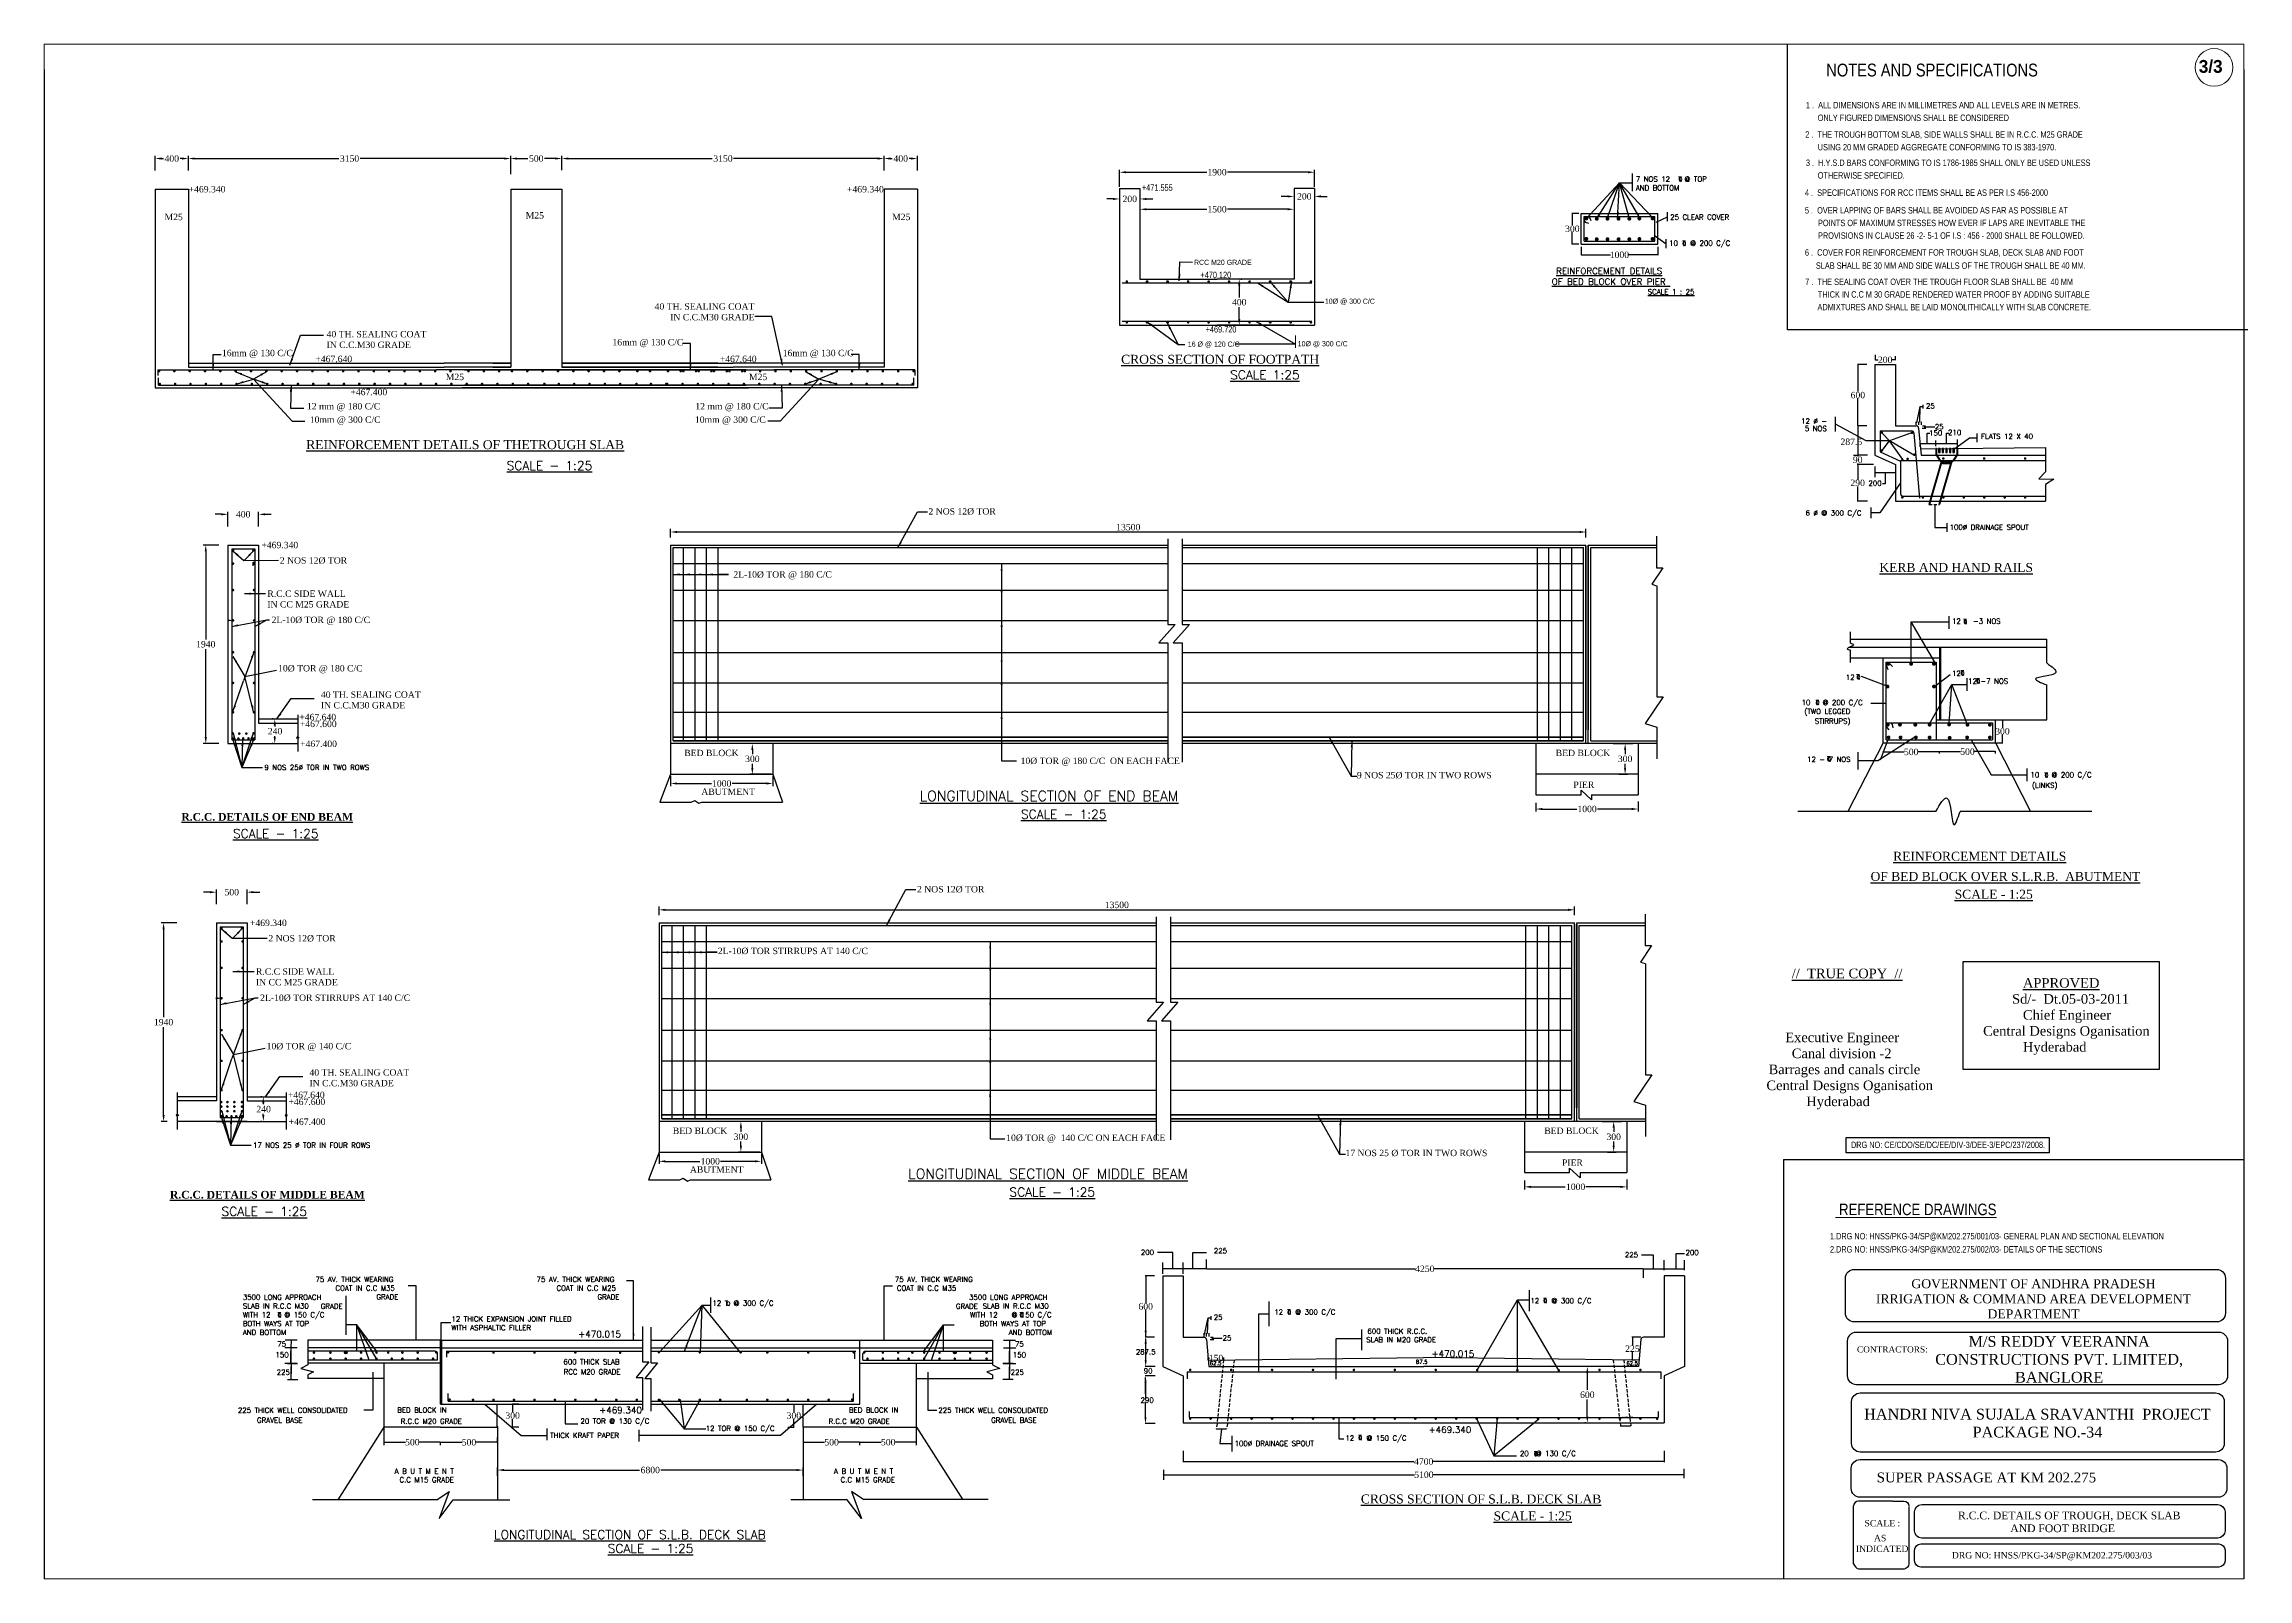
# Model space of a CAD drawing. Header units: millimetres. Extents: x 80 to 6605, y -575 to 2491.
# Drawn here: x 5589 to 6451, y -575 to 25 of the extents above; entities that cross this region are included whole.
import ezdxf
from ezdxf.enums import TextEntityAlignment as Align

# ---------------------------------------------------------------- set-up
doc = ezdxf.new("R2010")
doc.units = ezdxf.units.MM
doc.linetypes.add('DASHED', pattern=[19.05, 12.7, -6.35])
for name, color, linetype in [('abutment', 2, 'Continuous'), ('border', 7, 'Continuous'), ('MAIN', 7, 'Continuous'), ('SHEET', 3, 'Continuous'), ('STEEL', 5, 'Continuous'), ('TEXT_GENERAL', 4, 'Continuous')]:
    doc.layers.add(name, color=color, linetype=linetype)
doc.styles.add('ARIAL NARROW', font='ARIALN.TTF')
doc.styles.add('arn', font='ARIALN.TTF')
doc.styles.add('CITYBLUEPR', font='cityb___.ttf')
doc.styles.add('ROMANS', font='romans.shx', dxfattribs={"height": 2.5})
doc.styles.add('ROMANT', font='romant')
doc.styles.add('SIMPLEX', font='simplex.shx')
doc.styles.get("Standard").update_dxf_attribs({"font": 'times.ttf', "height": 2.5})
doc.styles.add('TIMES NEW ROMAN', font='times.ttf')
doc.styles.add('TNR_2.5', font='times.ttf', dxfattribs={"height": 2.5})
doc.dimstyles.new('ISO-25', dxfattribs={"dimtxt": 2.5, "dimasz": 2.5, "dimexe": 1.25, "dimexo": 0.625, "dimtad": 1, "dimlfac": 25, "dimtxsty": 'Standard', "dimcen": 2.5, "dimadec": 0, "dimazin": 0, "dimtfac": 1, "dimtmove": 0, "dimatfit": 3, "dimfxl": 1, "dimarcsym": 0})
doc.dimstyles.get("Standard").update_dxf_attribs({"dimtxt": 0.18, "dimasz": 0.18, "dimexe": 0.18, "dimexo": 0.0625, "dimgap": 0.09, "dimtad": 0, "dimtih": 1, "dimtoh": 1, "dimdec": 4, "dimzin": 0, "dimdsep": 46, "dimtxsty": 'Standard', "dimcen": 0.09, "dimadec": 0, "dimazin": 0, "dimtfac": 1, "dimtdec": 4, "dimtofl": 0, "dimtmove": 0, "dimatfit": 3, "dimfxl": 1, "dimtolj": 1, "dimtzin": 0, "dimarcsym": 0})
doc.dimstyles.new('STYLE_ESH', dxfattribs={"dimtxt": 2.5, "dimasz": 2.5, "dimexe": 1, "dimexo": 0.625, "dimtad": 0, "dimtih": 1, "dimtoh": 1, "dimdec": 0, "dimlfac": 100, "dimzin": 9, "dimdsep": 46, "dimtxsty": 'TNR_2.5', "dimcen": 2.5, "dimadec": 0, "dimazin": 2, "dimtfac": 1, "dimtdec": 0, "dimtofl": 0, "dimtmove": 2, "dimatfit": 3, "dimfxl": 1, "dimarcsym": 0})

# ---------------------------------------------------------------- blocks, each defined once
blk = doc.blocks.new('*D95')
at = {"color": 0, "lineweight": -2, "transparency": 16777216}
for p, q in [((5834.05, -167.46), (5834.05, -164.05)), ((5836.55, -165.3), (6189.45, -165.3)), ((6191.95, -167.46), (6191.95, -164.05))]:
    blk.add_line(p, q, dxfattribs=at)
at = {"color": 0, "transparency": 16777216}
for points in [[(5836.55, -164.89), (5836.55, -165.72), (5834.05, -165.3)], [(6189.45, -164.89), (6189.45, -165.72), (6191.95, -165.3)]]:
    blk.add_solid(points, dxfattribs=at)
at = {"layer": 'Defpoints', "color": 0, "transparency": 16777216}
for p in [(5834.05, -168.08), (6191.95, -165.3), (6191.95, -168.08)]:
    blk.add_point(p, dxfattribs=at)
at = {"color": 0, "transparency": 16777216, "insert": (6013, -163.41), "char_height": 2.5, "attachment_point": 5}
blk.add_mtext('13500', dxfattribs=at)
blk = doc.blocks.new('*D96')
at = {"color": 0, "lineweight": -2, "transparency": 16777216}
for p, q in [((6190.02, -53.84), (6190.02, -57.14)), ((6190.2, -56.96), (6201.52, -56.96)), ((6219.84, -56.96), (6208.52, -56.96)), ((6220.02, -53.84), (6220.02, -57.14))]:
    blk.add_line(p, q, dxfattribs=at)
at = {"color": 0, "transparency": 16777216}
for points in [[(6190.2, -56.93), (6190.2, -56.99), (6190.02, -56.96)], [(6219.84, -56.93), (6219.84, -56.99), (6220.02, -56.96)]]:
    blk.add_solid(points, dxfattribs=at)
at = {"layer": 'Defpoints', "color": 0, "transparency": 16777216}
for p in [(6190.02, -53.77), (6220.02, -53.77), (6220.02, -56.96)]:
    blk.add_point(p, dxfattribs=at)
at = {"color": 0, "transparency": 16777216, "insert": (6205.02, -56.96), "char_height": 2.5, "attachment_point": 5}
blk.add_mtext('\\A1;1000', dxfattribs=at)
blk = doc.blocks.new('*D97')
at = {"color": 0, "lineweight": -2, "transparency": 16777216}
for p, q in [((6189.17, -40.79), (6186.43, -40.79)), ((6186.61, -40.97), (6186.61, -45.42)), ((6186.61, -52.61), (6186.61, -48.15)), ((6189.17, -52.79), (6186.43, -52.79))]:
    blk.add_line(p, q, dxfattribs=at)
at = {"color": 0, "transparency": 16777216}
for points in [[(6186.58, -40.97), (6186.64, -40.97), (6186.61, -40.79)], [(6186.58, -52.61), (6186.64, -52.61), (6186.61, -52.79)]]:
    blk.add_solid(points, dxfattribs=at)
at = {"layer": 'Defpoints', "color": 0, "transparency": 16777216}
for p in [(6186.61, -40.79), (6189.23, -40.79), (6189.23, -52.79)]:
    blk.add_point(p, dxfattribs=at)
at = {"color": 0, "transparency": 16777216, "insert": (6186.61, -46.79), "char_height": 2.5, "attachment_point": 5}
blk.add_mtext('\\A1;300', dxfattribs=at)
blk = doc.blocks.new('*D98')
at = {"color": 0, "lineweight": -2, "transparency": 16777216}
for p, q in [((5632.54, -24.02), (5632.54, -18.32)), ((5635.04, -19.32), (5635.75, -19.32)), ((5643.04, -19.32), (5642.34, -19.32)), ((5645.54, -24.02), (5645.54, -18.32))]:
    blk.add_line(p, q, dxfattribs=at)
at = {"color": 0, "transparency": 16777216}
for points in [[(5635.04, -18.9), (5635.04, -19.73), (5632.54, -19.32)], [(5643.04, -18.9), (5643.04, -19.73), (5645.54, -19.32)]]:
    blk.add_solid(points, dxfattribs=at)
at = {"layer": 'Defpoints', "color": 0, "transparency": 16777216}
for p in [(5632.54, -24.65), (5645.54, -19.32), (5645.54, -24.65)]:
    blk.add_point(p, dxfattribs=at)
at = {"color": 0, "transparency": 16777216, "insert": (5639.04, -19.32), "char_height": 2.5, "attachment_point": 5, "style": 'TNR_2.5'}
blk.add_mtext('400', dxfattribs=at)
blk = doc.blocks.new('*D99')
at = {"color": 0, "lineweight": -2, "transparency": 16777216}
for p, q in [((5645.54, -23.88), (5645.54, -18.32)), ((5648.04, -19.32), (5704.37, -19.32)), ((5769.04, -19.32), (5712.72, -19.32)), ((5771.54, -24.02), (5771.54, -18.32))]:
    blk.add_line(p, q, dxfattribs=at)
at = {"color": 0, "transparency": 16777216}
for points in [[(5648.04, -18.9), (5648.04, -19.73), (5645.54, -19.32)], [(5769.04, -18.9), (5769.04, -19.73), (5771.54, -19.32)]]:
    blk.add_solid(points, dxfattribs=at)
at = {"layer": 'Defpoints', "color": 0, "transparency": 16777216}
for p in [(5645.54, -24.51), (5771.54, -19.32), (5771.54, -24.65)]:
    blk.add_point(p, dxfattribs=at)
at = {"color": 0, "transparency": 16777216, "insert": (5708.54, -19.32), "char_height": 2.5, "attachment_point": 5, "style": 'TNR_2.5'}
blk.add_mtext('3150', dxfattribs=at)
blk = doc.blocks.new('*D100')
at = {"color": 0, "lineweight": -2, "transparency": 16777216}
for p, q in [((5771.54, -25.39), (5771.54, -18.32)), ((5774.04, -19.32), (5778.31, -19.32)), ((5789.04, -19.32), (5784.78, -19.32)), ((5791.54, -23.88), (5791.54, -18.32))]:
    blk.add_line(p, q, dxfattribs=at)
at = {"color": 0, "transparency": 16777216}
for points in [[(5774.04, -18.9), (5774.04, -19.73), (5771.54, -19.32)], [(5789.04, -18.9), (5789.04, -19.73), (5791.54, -19.32)]]:
    blk.add_solid(points, dxfattribs=at)
at = {"layer": 'Defpoints', "color": 0, "transparency": 16777216}
for p in [(5791.54, -19.32), (5791.54, -24.51), (5771.54, -26.02)]:
    blk.add_point(p, dxfattribs=at)
at = {"color": 0, "transparency": 16777216, "insert": (5781.54, -19.32), "char_height": 2.5, "attachment_point": 5, "style": 'TNR_2.5'}
blk.add_mtext('500', dxfattribs=at)
blk = doc.blocks.new('*D101')
at = {"color": 0, "lineweight": -2, "transparency": 16777216}
for p, q in [((5658.46, -158.4), (5655.96, -158.4)), ((5660.96, -163.11), (5660.96, -157.4)), ((5672.96, -163.11), (5672.96, -157.4)), ((5675.46, -158.4), (5677.96, -158.4))]:
    blk.add_line(p, q, dxfattribs=at)
at = {"color": 0, "transparency": 16777216}
for points in [[(5658.46, -157.99), (5658.46, -158.82), (5660.96, -158.4)], [(5675.46, -157.99), (5675.46, -158.82), (5672.96, -158.4)]]:
    blk.add_solid(points, dxfattribs=at)
at = {"layer": 'Defpoints', "color": 0, "transparency": 16777216}
for p in [(5672.96, -158.4), (5660.96, -163.73), (5672.96, -163.73)]:
    blk.add_point(p, dxfattribs=at)
at = {"color": 0, "transparency": 16777216, "insert": (5666.96, -158.4), "char_height": 2.5, "attachment_point": 5, "style": 'TNR_2.5'}
blk.add_mtext('400', dxfattribs=at)
blk = doc.blocks.new('*D102')
at = {"color": 0, "lineweight": -2, "transparency": 16777216}
for p, q in [((5678.68, -238.41), (5678.3, -238.41)), ((5679.3, -240.91), (5679.3, -241.3)), ((5678.68, -248.01), (5678.3, -248.01)), ((5679.3, -245.51), (5679.3, -245.1))]:
    blk.add_line(p, q, dxfattribs=at)
at = {"color": 0, "transparency": 16777216}
for points in [[(5678.89, -240.91), (5679.72, -240.91), (5679.3, -238.41)], [(5678.89, -245.51), (5679.72, -245.51), (5679.3, -248.01)]]:
    blk.add_solid(points, dxfattribs=at)
at = {"layer": 'Defpoints', "color": 0, "transparency": 16777216}
for p in [(5679.3, -238.41), (5679.3, -248.01), (5679.3, -248.01)]:
    blk.add_point(p, dxfattribs=at)
at = {"color": 0, "transparency": 16777216, "insert": (5679.43, -243.2), "char_height": 2.5, "attachment_point": 5, "style": 'TNR_2.5'}
blk.add_mtext('240', dxfattribs=at)
blk = doc.blocks.new('*D103')
at = {"color": 0, "lineweight": -2, "transparency": 16777216}
for p, q in [((5657.48, -170.41), (5651.33, -170.41)), ((5652.33, -172.91), (5652.33, -207.31)), ((5652.33, -245.51), (5652.33, -211.11)), ((5657.48, -248.01), (5651.33, -248.01))]:
    blk.add_line(p, q, dxfattribs=at)
at = {"color": 0, "transparency": 16777216}
for points in [[(5651.92, -172.91), (5652.75, -172.91), (5652.33, -170.41)], [(5651.92, -245.51), (5652.75, -245.51), (5652.33, -248.01)]]:
    blk.add_solid(points, dxfattribs=at)
at = {"layer": 'Defpoints', "color": 0, "transparency": 16777216}
for p in [(5658.11, -170.41), (5652.33, -248.01), (5658.11, -248.01)]:
    blk.add_point(p, dxfattribs=at)
at = {"color": 0, "transparency": 16777216, "insert": (5652.33, -209.21), "char_height": 2.5, "attachment_point": 5, "style": 'TNR_2.5'}
blk.add_mtext('1940', dxfattribs=at)
blk = doc.blocks.new('*D104')
at = {"color": 0, "lineweight": -2, "transparency": 16777216}
for p, q in [((5834.05, -260.63), (5834.05, -264.62)), ((5836.55, -263.62), (5850.01, -263.62)), ((5871.55, -263.62), (5858.08, -263.62)), ((5874.05, -260.63), (5874.05, -264.62))]:
    blk.add_line(p, q, dxfattribs=at)
at = {"color": 0, "transparency": 16777216}
for points in [[(5836.55, -263.21), (5836.55, -264.04), (5834.05, -263.62)], [(5871.55, -263.21), (5871.55, -264.04), (5874.05, -263.62)]]:
    blk.add_solid(points, dxfattribs=at)
at = {"layer": 'Defpoints', "color": 0, "transparency": 16777216}
for p in [(5834.05, -260.01), (5834.05, -263.62), (5874.05, -260.01)]:
    blk.add_point(p, dxfattribs=at)
at = {"color": 0, "transparency": 16777216, "insert": (5854.05, -263.62), "char_height": 2.5, "attachment_point": 5, "style": 'TNR_2.5'}
blk.add_mtext('1000', dxfattribs=at)
blk = doc.blocks.new('*D105')
at = {"color": 0, "lineweight": -2, "transparency": 16777216}
for p, q in [((5873.42, -248.01), (5865.02, -248.01)), ((5866.02, -250.51), (5866.02, -252.11)), ((5866.02, -257.51), (5866.02, -255.91)), ((5873.42, -260.01), (5865.02, -260.01))]:
    blk.add_line(p, q, dxfattribs=at)
at = {"color": 0, "transparency": 16777216}
for points in [[(5865.6, -250.51), (5866.44, -250.51), (5866.02, -248.01)], [(5865.6, -257.51), (5866.44, -257.51), (5866.02, -260.01)]]:
    blk.add_solid(points, dxfattribs=at)
at = {"layer": 'Defpoints', "color": 0, "transparency": 16777216}
for p in [(5874.05, -248.01), (5866.02, -260.01), (5874.05, -260.01)]:
    blk.add_point(p, dxfattribs=at)
at = {"color": 0, "transparency": 16777216, "insert": (5866.02, -254.01), "char_height": 2.5, "attachment_point": 5, "style": 'TNR_2.5'}
blk.add_mtext('300', dxfattribs=at)
blk = doc.blocks.new('*D106')
at = {"color": 0, "lineweight": -2, "transparency": 16777216}
for p, q in [((6204.81, -248.01), (6208.25, -248.01)), ((6207.25, -250.51), (6207.25, -252.11)), ((6207.25, -257.51), (6207.25, -255.91)), ((6204.81, -260.01), (6208.25, -260.01))]:
    blk.add_line(p, q, dxfattribs=at)
at = {"color": 0, "transparency": 16777216}
for points in [[(6206.83, -250.51), (6207.67, -250.51), (6207.25, -248.01)], [(6206.83, -257.51), (6207.67, -257.51), (6207.25, -260.01)]]:
    blk.add_solid(points, dxfattribs=at)
at = {"layer": 'Defpoints', "color": 0, "transparency": 16777216}
for p in [(6204.19, -248.01), (6204.19, -260.01), (6207.25, -260.01)]:
    blk.add_point(p, dxfattribs=at)
at = {"color": 0, "transparency": 16777216, "insert": (6207.25, -254.01), "char_height": 2.5, "attachment_point": 5, "style": 'TNR_2.5'}
blk.add_mtext('300', dxfattribs=at)
blk = doc.blocks.new('*D107')
at = {"color": 0, "lineweight": -2, "transparency": 16777216}
for p, q in [((6172.37, -271.16), (6172.37, -274.6)), ((6174.87, -273.6), (6188.34, -273.6)), ((6209.87, -273.6), (6196.41, -273.6)), ((6212.37, -270.68), (6212.37, -274.6))]:
    blk.add_line(p, q, dxfattribs=at)
at = {"color": 0, "transparency": 16777216}
for points in [[(6174.87, -273.19), (6174.87, -274.02), (6172.37, -273.6)], [(6209.87, -273.19), (6209.87, -274.02), (6212.37, -273.6)]]:
    blk.add_solid(points, dxfattribs=at)
at = {"layer": 'Defpoints', "color": 0, "transparency": 16777216}
for p in [(6172.37, -270.53), (6212.37, -270.05), (6212.37, -273.6)]:
    blk.add_point(p, dxfattribs=at)
at = {"color": 0, "transparency": 16777216, "insert": (6192.37, -273.6), "char_height": 2.5, "attachment_point": 5, "style": 'TNR_2.5'}
blk.add_mtext('1000', dxfattribs=at)
blk = doc.blocks.new('*D108')
at = {"color": 0, "lineweight": -2, "transparency": 16777216}
for p, q in [((5829.57, -315.16), (5829.57, -311.76)), ((5832.07, -313.01), (6184.98, -313.01)), ((6187.48, -315.16), (6187.48, -311.76))]:
    blk.add_line(p, q, dxfattribs=at)
at = {"color": 0, "transparency": 16777216}
for points in [[(5832.07, -312.59), (5832.07, -313.43), (5829.57, -313.01)], [(6184.98, -312.59), (6184.98, -313.43), (6187.48, -313.01)]]:
    blk.add_solid(points, dxfattribs=at)
at = {"layer": 'Defpoints', "color": 0, "transparency": 16777216}
for p in [(5829.57, -315.79), (6187.48, -313.01), (6187.48, -315.79)]:
    blk.add_point(p, dxfattribs=at)
at = {"color": 0, "transparency": 16777216, "insert": (6008.52, -311.11), "char_height": 2.5, "attachment_point": 5}
blk.add_mtext('13500', dxfattribs=at)
blk = doc.blocks.new('*D111')
at = {"color": 0, "lineweight": -2, "transparency": 16777216}
for p, q in [((5640.99, -318.12), (5634.84, -318.12)), ((5635.84, -320.62), (5635.84, -355.02)), ((5635.84, -393.22), (5635.84, -358.82)), ((5637.29, -395.72), (5634.84, -395.72))]:
    blk.add_line(p, q, dxfattribs=at)
at = {"color": 0, "transparency": 16777216}
for points in [[(5635.42, -320.62), (5636.26, -320.62), (5635.84, -318.12)], [(5635.42, -393.22), (5636.26, -393.22), (5635.84, -395.72)]]:
    blk.add_solid(points, dxfattribs=at)
at = {"layer": 'Defpoints', "color": 0, "transparency": 16777216}
for p in [(5641.61, -318.12), (5635.84, -395.72), (5637.91, -395.72)]:
    blk.add_point(p, dxfattribs=at)
at = {"color": 0, "transparency": 16777216, "insert": (5635.84, -356.92), "char_height": 2.5, "attachment_point": 5, "style": 'TNR_2.5'}
blk.add_mtext('1940', dxfattribs=at)
blk = doc.blocks.new('*D110')
at = {"color": 0, "lineweight": -2, "transparency": 16777216}
for p, q in [((5674.21, -386.12), (5673.83, -386.12)), ((5674.21, -395.72), (5673.83, -395.72)), ((5674.83, -388.62), (5674.83, -389.01)), ((5674.83, -393.22), (5674.83, -392.8))]:
    blk.add_line(p, q, dxfattribs=at)
at = {"color": 0, "transparency": 16777216}
for points in [[(5674.42, -388.62), (5675.25, -388.62), (5674.83, -386.12)], [(5674.42, -393.22), (5675.25, -393.22), (5674.83, -395.72)]]:
    blk.add_solid(points, dxfattribs=at)
at = {"layer": 'Defpoints', "color": 0, "transparency": 16777216}
for p in [(5674.83, -386.12), (5674.83, -395.72), (5674.83, -395.72)]:
    blk.add_point(p, dxfattribs=at)
at = {"color": 0, "transparency": 16777216, "insert": (5674.95, -390.91), "char_height": 2.5, "attachment_point": 5, "style": 'TNR_2.5'}
blk.add_mtext('240', dxfattribs=at)
blk = doc.blocks.new('*D113')
at = {"color": 0, "lineweight": -2, "transparency": 16777216}
for p, q in [((5868.95, -395.72), (5860.55, -395.72)), ((5861.55, -398.22), (5861.55, -399.82)), ((5861.55, -405.22), (5861.55, -403.61)), ((5868.95, -407.72), (5860.55, -407.72))]:
    blk.add_line(p, q, dxfattribs=at)
at = {"color": 0, "transparency": 16777216}
for points in [[(5861.13, -398.22), (5861.96, -398.22), (5861.55, -395.72)], [(5861.13, -405.22), (5861.96, -405.22), (5861.55, -407.72)]]:
    blk.add_solid(points, dxfattribs=at)
at = {"layer": 'Defpoints', "color": 0, "transparency": 16777216}
for p in [(5869.57, -395.72), (5861.55, -407.72), (5869.57, -407.72)]:
    blk.add_point(p, dxfattribs=at)
at = {"color": 0, "transparency": 16777216, "insert": (5861.55, -401.72), "char_height": 2.5, "attachment_point": 5, "style": 'TNR_2.5'}
blk.add_mtext('300', dxfattribs=at)
blk = doc.blocks.new('*D112')
at = {"color": 0, "lineweight": -2, "transparency": 16777216}
for p, q in [((5829.57, -408.34), (5829.57, -412.33)), ((5832.07, -411.33), (5845.54, -411.33)), ((5867.07, -411.33), (5853.61, -411.33)), ((5869.57, -408.34), (5869.57, -412.33))]:
    blk.add_line(p, q, dxfattribs=at)
at = {"color": 0, "transparency": 16777216}
for points in [[(5832.07, -410.91), (5832.07, -411.75), (5829.57, -411.33)], [(5867.07, -410.91), (5867.07, -411.75), (5869.57, -411.33)]]:
    blk.add_solid(points, dxfattribs=at)
at = {"layer": 'Defpoints', "color": 0, "transparency": 16777216}
for p in [(5829.57, -407.72), (5829.57, -411.33), (5869.57, -407.72)]:
    blk.add_point(p, dxfattribs=at)
at = {"color": 0, "transparency": 16777216, "insert": (5849.57, -411.33), "char_height": 2.5, "attachment_point": 5, "style": 'TNR_2.5'}
blk.add_mtext('1000', dxfattribs=at)
blk = doc.blocks.new('*D109')
at = {"color": 0, "lineweight": -2, "transparency": 16777216}
for p, q in [((5653.99, -306.11), (5651.49, -306.11)), ((5656.49, -310.82), (5656.49, -305.11)), ((5668.49, -310.82), (5668.49, -305.11)), ((5670.99, -306.11), (5673.49, -306.11))]:
    blk.add_line(p, q, dxfattribs=at)
at = {"color": 0, "transparency": 16777216}
for points in [[(5653.99, -305.69), (5653.99, -306.53), (5656.49, -306.11)], [(5670.99, -305.69), (5670.99, -306.53), (5668.49, -306.11)]]:
    blk.add_solid(points, dxfattribs=at)
at = {"layer": 'Defpoints', "color": 0, "transparency": 16777216}
for p in [(5668.49, -306.11), (5656.49, -311.44), (5668.49, -311.44)]:
    blk.add_point(p, dxfattribs=at)
at = {"color": 0, "transparency": 16777216, "insert": (5662.49, -306.11), "char_height": 2.5, "attachment_point": 5, "style": 'TNR_2.5'}
blk.add_mtext('500', dxfattribs=at)
blk = doc.blocks.new('*D114')
at = {"color": 0, "lineweight": -2, "transparency": 16777216}
for p, q in [((6200.34, -395.72), (6203.78, -395.72)), ((6202.78, -398.22), (6202.78, -399.82)), ((6202.78, -405.22), (6202.78, -403.61)), ((6200.34, -407.72), (6203.78, -407.72))]:
    blk.add_line(p, q, dxfattribs=at)
at = {"color": 0, "transparency": 16777216}
for points in [[(6202.36, -398.22), (6203.19, -398.22), (6202.78, -395.72)], [(6202.36, -405.22), (6203.19, -405.22), (6202.78, -407.72)]]:
    blk.add_solid(points, dxfattribs=at)
at = {"layer": 'Defpoints', "color": 0, "transparency": 16777216}
for p in [(6199.72, -395.72), (6199.72, -407.72), (6202.78, -407.72)]:
    blk.add_point(p, dxfattribs=at)
at = {"color": 0, "transparency": 16777216, "insert": (6202.78, -401.72), "char_height": 2.5, "attachment_point": 5, "style": 'TNR_2.5'}
blk.add_mtext('300', dxfattribs=at)
blk = doc.blocks.new('*D115')
at = {"color": 0, "lineweight": -2, "transparency": 16777216}
for p, q in [((6167.9, -418.87), (6167.9, -422.31)), ((6170.4, -421.31), (6183.87, -421.31)), ((6205.4, -421.31), (6191.94, -421.31)), ((6207.9, -418.38), (6207.9, -422.31))]:
    blk.add_line(p, q, dxfattribs=at)
at = {"color": 0, "transparency": 16777216}
for points in [[(6170.4, -420.89), (6170.4, -421.73), (6167.9, -421.31)], [(6205.4, -420.89), (6205.4, -421.73), (6207.9, -421.31)]]:
    blk.add_solid(points, dxfattribs=at)
at = {"layer": 'Defpoints', "color": 0, "transparency": 16777216}
for p in [(6167.9, -418.24), (6207.9, -417.76), (6207.9, -421.31)]:
    blk.add_point(p, dxfattribs=at)
at = {"color": 0, "transparency": 16777216, "insert": (6187.9, -421.31), "char_height": 2.5, "attachment_point": 5, "style": 'TNR_2.5'}
blk.add_mtext('1000', dxfattribs=at)
blk = doc.blocks.new('*D116')
at = {"color": 0, "lineweight": -2, "transparency": 16777216}
for p, q in [((5917.54, -24.02), (5917.54, -18.32)), ((5920.04, -19.32), (5920.75, -19.32)), ((5928.04, -19.32), (5927.34, -19.32)), ((5930.54, -24.02), (5930.54, -18.32))]:
    blk.add_line(p, q, dxfattribs=at)
at = {"color": 0, "transparency": 16777216}
for points in [[(5920.04, -18.9), (5920.04, -19.73), (5917.54, -19.32)], [(5928.04, -18.9), (5928.04, -19.73), (5930.54, -19.32)]]:
    blk.add_solid(points, dxfattribs=at)
at = {"layer": 'Defpoints', "color": 0, "transparency": 16777216}
for p in [(5917.54, -19.32), (5917.54, -24.65), (5930.54, -24.65)]:
    blk.add_point(p, dxfattribs=at)
at = {"color": 0, "transparency": 16777216, "insert": (5924.04, -19.32), "char_height": 2.5, "attachment_point": 5, "style": 'TNR_2.5'}
blk.add_mtext('400', dxfattribs=at)
blk = doc.blocks.new('*D117')
at = {"color": 0, "lineweight": -2, "transparency": 16777216}
for p, q in [((5791.54, -23.88), (5791.54, -18.32)), ((5794.04, -19.32), (5850.37, -19.32)), ((5915.04, -19.32), (5858.72, -19.32)), ((5917.54, -23.4), (5917.54, -18.32))]:
    blk.add_line(p, q, dxfattribs=at)
at = {"color": 0, "transparency": 16777216}
for points in [[(5794.04, -18.9), (5794.04, -19.73), (5791.54, -19.32)], [(5915.04, -18.9), (5915.04, -19.73), (5917.54, -19.32)]]:
    blk.add_solid(points, dxfattribs=at)
at = {"layer": 'Defpoints', "color": 0, "transparency": 16777216}
for p in [(5791.54, -24.51), (5917.54, -19.32), (5917.54, -24.02)]:
    blk.add_point(p, dxfattribs=at)
at = {"color": 0, "transparency": 16777216, "insert": (5854.54, -19.32), "char_height": 2.5, "attachment_point": 5, "style": 'TNR_2.5'}
blk.add_mtext('3150', dxfattribs=at)
blk = doc.blocks.new('*D140')
at = {"color": 0, "lineweight": -2, "transparency": 16777216}
for p, q in [((5744.16, -521.16), (5744.16, -521.34)), ((5744.34, -521.16), (5752.53, -521.16)), ((5766.14, -521.16), (5757.94, -521.16)), ((5766.32, -519.28), (5766.32, -521.34))]:
    blk.add_line(p, q, dxfattribs=at)
at = {"color": 0, "transparency": 16777216}
for points in [[(5744.34, -521.13), (5744.34, -521.19), (5744.16, -521.16)], [(5766.14, -521.13), (5766.14, -521.19), (5766.32, -521.16)]]:
    blk.add_solid(points, dxfattribs=at)
at = {"layer": 'Defpoints', "color": 0, "transparency": 16777216}
for p in [(5744.16, -521.1), (5766.32, -519.22), (5766.32, -521.16)]:
    blk.add_point(p, dxfattribs=at)
at = {"color": 0, "transparency": 16777216, "insert": (5755.24, -521.16), "char_height": 2.5, "attachment_point": 5}
blk.add_mtext('\\A1;500', dxfattribs=at)
blk = doc.blocks.new('*D141')
at = {"color": 0, "lineweight": -2, "transparency": 16777216}
for p, q in [((5722.02, -522.35), (5722.02, -520.94)), ((5722.2, -521.12), (5730.38, -521.12)), ((5743.98, -521.12), (5735.79, -521.12)), ((5744.16, -522.35), (5744.16, -520.94))]:
    blk.add_line(p, q, dxfattribs=at)
at = {"color": 0, "transparency": 16777216}
for points in [[(5722.2, -521.09), (5722.2, -521.15), (5722.02, -521.12)], [(5743.98, -521.09), (5743.98, -521.15), (5744.16, -521.12)]]:
    blk.add_solid(points, dxfattribs=at)
at = {"layer": 'Defpoints', "color": 0, "transparency": 16777216}
for p in [(5722.02, -521.12), (5722.02, -522.41), (5744.16, -522.41)]:
    blk.add_point(p, dxfattribs=at)
at = {"color": 0, "transparency": 16777216, "insert": (5733.09, -521.12), "char_height": 2.5, "attachment_point": 5}
blk.add_mtext('\\A1;500', dxfattribs=at)
blk = doc.blocks.new('*D142')
at = {"color": 0, "lineweight": -2, "transparency": 16777216}
for p, q in [((5774.7, -506.22), (5772.12, -506.22)), ((5772.3, -506.4), (5772.3, -509.36)), ((5774.7, -515.22), (5772.12, -515.22)), ((5772.3, -515.04), (5772.3, -512.08))]:
    blk.add_line(p, q, dxfattribs=at)
at = {"color": 0, "transparency": 16777216}
for points in [[(5772.27, -506.4), (5772.33, -506.4), (5772.3, -506.22)], [(5772.27, -515.04), (5772.33, -515.04), (5772.3, -515.22)]]:
    blk.add_solid(points, dxfattribs=at)
at = {"layer": 'Defpoints', "color": 0, "transparency": 16777216}
for p in [(5772.3, -506.22), (5774.76, -506.22), (5774.76, -515.22)]:
    blk.add_point(p, dxfattribs=at)
at = {"color": 0, "transparency": 16777216, "insert": (5772.3, -510.72), "char_height": 2.5, "attachment_point": 5}
blk.add_mtext('\\A1;300', dxfattribs=at)
blk = doc.blocks.new('*D143')
at = {"color": 0, "lineweight": -2, "transparency": 16777216}
for p, q in [((5879.85, -506.22), (5882.43, -506.22)), ((5882.25, -506.4), (5882.25, -509.36)), ((5879.85, -515.22), (5882.43, -515.22)), ((5882.25, -515.04), (5882.25, -512.08))]:
    blk.add_line(p, q, dxfattribs=at)
at = {"color": 0, "transparency": 16777216}
for points in [[(5882.22, -506.4), (5882.28, -506.4), (5882.25, -506.22)], [(5882.22, -515.04), (5882.28, -515.04), (5882.25, -515.22)]]:
    blk.add_solid(points, dxfattribs=at)
at = {"layer": 'Defpoints', "color": 0, "transparency": 16777216}
for p in [(5879.78, -506.22), (5882.25, -506.22), (5879.78, -515.22)]:
    blk.add_point(p, dxfattribs=at)
at = {"color": 0, "transparency": 16777216, "insert": (5882.25, -510.72), "char_height": 2.5, "attachment_point": 5}
blk.add_mtext('\\A1;300', dxfattribs=at)
blk = doc.blocks.new('*D144')
at = {"color": 0, "lineweight": -2, "transparency": 16777216}
for p, q in [((5766.4, -534.23), (5766.4, -531.01)), ((5768.9, -532.01), (5821.95, -532.01)), ((5883.34, -532.01), (5830.29, -532.01)), ((5885.84, -534.23), (5885.84, -531.01))]:
    blk.add_line(p, q, dxfattribs=at)
at = {"color": 0, "transparency": 16777216}
for points in [[(5768.9, -531.59), (5768.9, -532.42), (5766.4, -532.01)], [(5883.34, -531.59), (5883.34, -532.42), (5885.84, -532.01)]]:
    blk.add_solid(points, dxfattribs=at)
at = {"layer": 'Defpoints', "color": 0, "transparency": 16777216}
for p in [(5885.84, -532.01), (5766.4, -534.85), (5885.84, -534.85)]:
    blk.add_point(p, dxfattribs=at)
at = {"color": 0, "transparency": 16777216, "insert": (5826.12, -532.01), "char_height": 2.5, "attachment_point": 5, "style": 'TNR_2.5'}
blk.add_mtext('6800', dxfattribs=at)
blk = doc.blocks.new('*D145')
at = {"color": 0, "lineweight": -2, "transparency": 16777216}
for p, q in [((5885.92, -519.28), (5885.92, -521.34)), ((5886.1, -521.16), (5894.29, -521.16)), ((5907.89, -521.16), (5899.7, -521.16)), ((5908.07, -521.16), (5908.07, -521.34))]:
    blk.add_line(p, q, dxfattribs=at)
at = {"color": 0, "transparency": 16777216}
for points in [[(5886.1, -521.13), (5886.1, -521.19), (5885.92, -521.16)], [(5907.89, -521.13), (5907.89, -521.19), (5908.07, -521.16)]]:
    blk.add_solid(points, dxfattribs=at)
at = {"layer": 'Defpoints', "color": 0, "transparency": 16777216}
for p in [(5885.92, -519.22), (5885.92, -521.16), (5908.07, -521.1)]:
    blk.add_point(p, dxfattribs=at)
at = {"color": 0, "transparency": 16777216, "insert": (5897, -521.16), "char_height": 2.5, "attachment_point": 5}
blk.add_mtext('\\A1;500', dxfattribs=at)
blk = doc.blocks.new('*D146')
at = {"color": 0, "lineweight": -2, "transparency": 16777216}
for p, q in [((5908.07, -522.35), (5908.07, -520.94)), ((5908.25, -521.12), (5916.44, -521.12)), ((5930.04, -521.12), (5921.85, -521.12)), ((5930.22, -522.35), (5930.22, -520.94))]:
    blk.add_line(p, q, dxfattribs=at)
at = {"color": 0, "transparency": 16777216}
for points in [[(5908.25, -521.09), (5908.25, -521.15), (5908.07, -521.12)], [(5930.04, -521.09), (5930.04, -521.15), (5930.22, -521.12)]]:
    blk.add_solid(points, dxfattribs=at)
at = {"layer": 'Defpoints', "color": 0, "transparency": 16777216}
for p in [(5908.07, -522.41), (5930.22, -521.12), (5930.22, -522.41)]:
    blk.add_point(p, dxfattribs=at)
at = {"color": 0, "transparency": 16777216, "insert": (5919.15, -521.12), "char_height": 2.5, "attachment_point": 5}
blk.add_mtext('\\A1;500', dxfattribs=at)
blk = doc.blocks.new('*D159')
at = {"color": 0, "lineweight": -2, "transparency": 16777216}
for p, q in [((6043.5, -449.74), (6043.5, -453.52)), ((6043.68, -453.34), (6125.27, -453.34)), ((6214.23, -453.34), (6132.64, -453.34)), ((6214.41, -456.9), (6214.41, -453.16))]:
    blk.add_line(p, q, dxfattribs=at)
at = {"color": 0, "transparency": 16777216}
for points in [[(6043.68, -453.31), (6043.68, -453.37), (6043.5, -453.34)], [(6214.23, -453.31), (6214.23, -453.37), (6214.41, -453.34)]]:
    blk.add_solid(points, dxfattribs=at)
at = {"layer": 'Defpoints', "color": 0, "transparency": 16777216}
for p in [(6043.5, -449.67), (6214.41, -453.34), (6214.41, -456.96)]:
    blk.add_point(p, dxfattribs=at)
at = {"color": 0, "transparency": 16777216, "insert": (6128.95, -453.34), "char_height": 2.5, "attachment_point": 5}
blk.add_mtext('\\A1;4250', dxfattribs=at)
blk = doc.blocks.new('*D160')
at = {"color": 0, "lineweight": -2, "transparency": 16777216}
for p, q in [((6026.79, -533.8), (6026.79, -533.68)), ((6026.97, -533.86), (6124.94, -533.86)), ((6230.18, -533.86), (6132.2, -533.86)), ((6230.36, -533.8), (6230.36, -533.68))]:
    blk.add_line(p, q, dxfattribs=at)
at = {"color": 0, "transparency": 16777216}
for points in [[(6026.97, -533.83), (6026.97, -533.89), (6026.79, -533.86)], [(6230.18, -533.83), (6230.18, -533.89), (6230.36, -533.86)]]:
    blk.add_solid(points, dxfattribs=at)
at = {"layer": 'Defpoints', "color": 0, "transparency": 16777216}
for p in [(6026.79, -533.86), (6230.36, -533.86), (6230.36, -533.86)]:
    blk.add_point(p, dxfattribs=at)
at = {"color": 0, "transparency": 16777216, "insert": (6128.57, -533.86), "char_height": 2.5, "attachment_point": 5}
blk.add_mtext('\\A1;5100', dxfattribs=at)
blk = doc.blocks.new('*D161')
at = {"color": 0, "lineweight": -2, "transparency": 16777216}
for p, q in [((6034.5, -524.56), (6034.5, -528.9)), ((6222.5, -524.56), (6222.5, -528.9)), ((6034.68, -528.72), (6124.81, -528.72)), ((6222.32, -528.72), (6132.18, -528.72))]:
    blk.add_line(p, q, dxfattribs=at)
at = {"color": 0, "transparency": 16777216}
for points in [[(6034.68, -528.69), (6034.68, -528.75), (6034.5, -528.72)], [(6222.32, -528.69), (6222.32, -528.75), (6222.5, -528.72)]]:
    blk.add_solid(points, dxfattribs=at)
at = {"layer": 'Defpoints', "color": 0, "transparency": 16777216}
for p in [(6034.5, -524.5), (6222.5, -524.5), (6222.5, -528.72)]:
    blk.add_point(p, dxfattribs=at)
at = {"color": 0, "transparency": 16777216, "insert": (6128.5, -528.72), "char_height": 2.5, "attachment_point": 5}
blk.add_mtext('\\A1;4700', dxfattribs=at)
blk = doc.blocks.new('*D155')
at = {"color": 0, "lineweight": -2, "transparency": 16777216}
for p, q in [((6044.28, -489.02), (6044.28, -488.05)), ((6044.46, -488.23), (6044.71, -488.23)), ((6050.12, -488.23), (6049.86, -488.23)), ((6050.3, -488.94), (6050.3, -488.05))]:
    blk.add_line(p, q, dxfattribs=at)
at = {"color": 0, "transparency": 16777216}
for points in [[(6044.46, -488.2), (6044.46, -488.26), (6044.28, -488.23)], [(6050.12, -488.2), (6050.12, -488.26), (6050.3, -488.23)]]:
    blk.add_solid(points, dxfattribs=at)
at = {"layer": 'Defpoints', "color": 0, "transparency": 16777216}
for p in [(6044.28, -488.23), (6044.28, -489.08), (6050.3, -489.01)]:
    blk.add_point(p, dxfattribs=at)
at = {"color": 0, "transparency": 16777216, "insert": (6047.29, -488.23), "char_height": 2.5, "attachment_point": 5}
blk.add_mtext('\\A1;150', dxfattribs=at)
blk = doc.blocks.new('*D156')
at = {"color": 0, "lineweight": -2, "transparency": 16777216}
for p, q in [((6023.25, -456.08), (6019.63, -456.08)), ((6019.81, -456.26), (6019.81, -466.72)), ((6019.81, -479.9), (6019.81, -469.44)), ((6023.25, -480.08), (6019.63, -480.08))]:
    blk.add_line(p, q, dxfattribs=at)
at = {"color": 0, "transparency": 16777216}
for points in [[(6019.78, -456.26), (6019.84, -456.26), (6019.81, -456.08)], [(6019.78, -479.9), (6019.84, -479.9), (6019.81, -480.08)]]:
    blk.add_solid(points, dxfattribs=at)
at = {"layer": 'Defpoints', "color": 0, "transparency": 16777216}
for p in [(6019.81, -456.08), (6023.31, -456.08), (6023.31, -480.08)]:
    blk.add_point(p, dxfattribs=at)
at = {"color": 0, "transparency": 16777216, "insert": (6019.81, -468.08), "char_height": 2.5, "attachment_point": 5}
blk.add_mtext('\\A1;600', dxfattribs=at)
blk = doc.blocks.new('*D157')
at = {"color": 0, "lineweight": -2, "transparency": 16777216}
for p, q in [((6213.44, -480.08), (6209.93, -480.08)), ((6210.11, -480.26), (6210.11, -483.22)), ((6211.52, -489.08), (6209.93, -489.08)), ((6210.11, -488.9), (6210.11, -485.94))]:
    blk.add_line(p, q, dxfattribs=at)
at = {"color": 0, "transparency": 16777216}
for points in [[(6210.08, -480.26), (6210.14, -480.26), (6210.11, -480.08)], [(6210.08, -488.9), (6210.14, -488.9), (6210.11, -489.08)]]:
    blk.add_solid(points, dxfattribs=at)
at = {"layer": 'Defpoints', "color": 0, "transparency": 16777216}
for p in [(6213.5, -480.08), (6210.11, -489.08), (6211.58, -489.08)]:
    blk.add_point(p, dxfattribs=at)
at = {"color": 0, "transparency": 16777216, "insert": (6210.11, -484.58), "char_height": 2.5, "attachment_point": 5}
blk.add_mtext('\\A1;225', dxfattribs=at)
blk = doc.blocks.new('*D158')
at = {"color": 0, "lineweight": -2, "transparency": 16777216}
for p, q in [((6191.85, -491.58), (6191.47, -491.58)), ((6192.47, -494.08), (6192.47, -500.68)), ((6192.47, -511.08), (6192.47, -504.48)), ((6191.85, -513.58), (6191.47, -513.58))]:
    blk.add_line(p, q, dxfattribs=at)
at = {"color": 0, "transparency": 16777216}
for points in [[(6192.05, -494.08), (6192.89, -494.08), (6192.47, -491.58)], [(6192.05, -511.08), (6192.89, -511.08), (6192.47, -513.58)]]:
    blk.add_solid(points, dxfattribs=at)
at = {"layer": 'Defpoints', "color": 0, "transparency": 16777216}
for p in [(6192.47, -491.58), (6192.47, -513.58), (6192.47, -513.58)]:
    blk.add_point(p, dxfattribs=at)
at = {"color": 0, "transparency": 16777216, "insert": (6192.47, -502.58), "char_height": 2.5, "attachment_point": 5, "style": 'TNR_2.5'}
blk.add_mtext('600', dxfattribs=at)
blk = doc.blocks.new('*D166')
at = {"color": 0, "lineweight": -2, "transparency": 16777216}
for p, q in [((6009.58, -30.36), (6009.58, -23.68)), ((6012.08, -24.68), (6043.66, -24.68)), ((6083.32, -24.68), (6051.73, -24.68)), ((6085.82, -30.36), (6085.82, -23.68))]:
    blk.add_line(p, q, dxfattribs=at)
at = {"color": 0, "transparency": 16777216}
for points in [[(6012.08, -24.26), (6012.08, -25.09), (6009.58, -24.68)], [(6083.32, -24.26), (6083.32, -25.09), (6085.82, -24.68)]]:
    blk.add_solid(points, dxfattribs=at)
at = {"layer": 'Defpoints', "color": 0, "transparency": 16777216}
for p in [(6085.82, -24.68), (6009.58, -30.98), (6085.82, -30.98)]:
    blk.add_point(p, dxfattribs=at)
at = {"color": 0, "transparency": 16777216, "insert": (6047.7, -24.68), "char_height": 2.5, "attachment_point": 5, "style": 'TNR_2.5'}
blk.add_mtext('1900', dxfattribs=at)
blk = doc.blocks.new('*D167')
at = {"color": 0, "lineweight": -2, "transparency": 16777216}
for p, q in [((6017.58, -31.61), (6017.58, -40.15)), ((6077.82, -31.61), (6077.82, -40.15)), ((6020.08, -39.15), (6043.66, -39.15)), ((6075.32, -39.15), (6051.73, -39.15))]:
    blk.add_line(p, q, dxfattribs=at)
at = {"color": 0, "transparency": 16777216}
for points in [[(6020.08, -38.74), (6020.08, -39.57), (6017.58, -39.15)], [(6075.32, -38.74), (6075.32, -39.57), (6077.82, -39.15)]]:
    blk.add_solid(points, dxfattribs=at)
at = {"layer": 'Defpoints', "color": 0, "transparency": 16777216}
for p in [(6017.58, -30.98), (6077.82, -30.98), (6077.82, -39.15)]:
    blk.add_point(p, dxfattribs=at)
at = {"color": 0, "transparency": 16777216, "insert": (6047.7, -39.15), "char_height": 2.5, "attachment_point": 5, "style": 'TNR_2.5'}
blk.add_mtext('1500', dxfattribs=at)
blk = doc.blocks.new('*D168')
at = {"color": 0, "lineweight": -2, "transparency": 16777216}
for p, q in [((6057.01, -66.48), (6057.38, -66.48)), ((6056.38, -68.98), (6056.38, -73.58)), ((6056.38, -81.98), (6056.38, -77.38)), ((6055.76, -84.48), (6055.38, -84.48))]:
    blk.add_line(p, q, dxfattribs=at)
at = {"color": 0, "transparency": 16777216}
for points in [[(6055.96, -68.98), (6056.8, -68.98), (6056.38, -66.48)], [(6055.96, -81.98), (6056.8, -81.98), (6056.38, -84.48)]]:
    blk.add_solid(points, dxfattribs=at)
at = {"layer": 'Defpoints', "color": 0, "transparency": 16777216}
for p in [(6056.38, -66.48), (6056.38, -84.48), (6056.38, -84.48)]:
    blk.add_point(p, dxfattribs=at)
at = {"color": 0, "transparency": 16777216, "insert": (6056.38, -75.48), "char_height": 2.5, "attachment_point": 5, "style": 'TNR_2.5'}
blk.add_mtext('400', dxfattribs=at)
blk = doc.blocks.new('*D185')
at = {"color": 0, "lineweight": -2, "transparency": 16777216}
for p, q in [((6304.99, -96.03), (6304.99, -98.2)), ((6305.17, -98.02), (6306.16, -98.02)), ((6312.66, -98.02), (6311.67, -98.02)), ((6312.84, -96.54), (6312.84, -98.2))]:
    blk.add_line(p, q, dxfattribs=at)
at = {"color": 0, "transparency": 16777216}
for points in [[(6305.17, -97.99), (6305.17, -98.05), (6304.99, -98.02)], [(6312.66, -97.99), (6312.66, -98.05), (6312.84, -98.02)]]:
    blk.add_solid(points, dxfattribs=at)
at = {"layer": 'Defpoints', "color": 0, "transparency": 16777216}
for p in [(6304.99, -95.97), (6312.84, -96.48), (6312.84, -98.02)]:
    blk.add_point(p, dxfattribs=at)
at = {"color": 0, "transparency": 16777216, "insert": (6308.92, -98.02), "char_height": 2.5, "attachment_point": 5}
blk.add_mtext('\\A1;200', dxfattribs=at)
blk = doc.blocks.new('*D186')
at = {"color": 0, "lineweight": -2, "transparency": 16777216}
for p, q in [((6296.5, -135.3), (6298.37, -135.3)), ((6298.19, -135.48), (6298.19, -135.73)), ((6304.37, -138.9), (6298.01, -138.9)), ((6298.19, -138.72), (6298.19, -138.47))]:
    blk.add_line(p, q, dxfattribs=at)
at = {"color": 0, "transparency": 16777216}
for points in [[(6298.16, -135.48), (6298.22, -135.48), (6298.19, -135.3)], [(6298.16, -138.72), (6298.22, -138.72), (6298.19, -138.9)]]:
    blk.add_solid(points, dxfattribs=at)
at = {"layer": 'Defpoints', "color": 0, "transparency": 16777216}
for p in [(6296.44, -135.3), (6298.19, -138.9), (6304.44, -138.9)]:
    blk.add_point(p, dxfattribs=at)
at = {"color": 0, "transparency": 16777216, "insert": (6298.19, -137.1), "char_height": 2.5, "attachment_point": 5}
blk.add_mtext('\\A1;90', dxfattribs=at)
blk = doc.blocks.new('*D187')
at = {"color": 0, "lineweight": -2, "transparency": 16777216}
for p, q in [((6301.69, -123.8), (6298.07, -123.8)), ((6298.25, -123.98), (6298.25, -135.12)), ((6302.05, -135.3), (6298.07, -135.3))]:
    blk.add_line(p, q, dxfattribs=at)
at = {"color": 0, "transparency": 16777216}
for points in [[(6298.22, -123.98), (6298.28, -123.98), (6298.25, -123.8)], [(6298.22, -135.12), (6298.28, -135.12), (6298.25, -135.3)]]:
    blk.add_solid(points, dxfattribs=at)
at = {"layer": 'Defpoints', "color": 0, "transparency": 16777216}
for p in [(6301.75, -123.8), (6298.25, -135.3), (6302.11, -135.3)]:
    blk.add_point(p, dxfattribs=at)
at = {"color": 0, "transparency": 16777216, "insert": (6295.7, -130.05), "char_height": 2.5, "attachment_point": 5}
blk.add_mtext('\\A1;287.5', dxfattribs=at)
blk = doc.blocks.new('*D180')
at = {"color": 0, "lineweight": -2, "transparency": 16777216}
for p, q in [((6301.69, -99.8), (6298.07, -99.8)), ((6298.25, -99.98), (6298.25, -110.44)), ((6298.25, -123.62), (6298.25, -113.16)), ((6301.69, -123.8), (6298.07, -123.8))]:
    blk.add_line(p, q, dxfattribs=at)
at = {"color": 0, "transparency": 16777216}
for points in [[(6298.22, -99.98), (6298.28, -99.98), (6298.25, -99.8)], [(6298.22, -123.62), (6298.28, -123.62), (6298.25, -123.8)]]:
    blk.add_solid(points, dxfattribs=at)
at = {"layer": 'Defpoints', "color": 0, "transparency": 16777216}
for p in [(6298.25, -99.8), (6301.75, -99.8), (6301.75, -123.8)]:
    blk.add_point(p, dxfattribs=at)
at = {"color": 0, "transparency": 16777216, "insert": (6298.25, -111.8), "char_height": 2.5, "attachment_point": 5}
blk.add_mtext('\\A1;600', dxfattribs=at)
blk = doc.blocks.new('*D181')
at = {"color": 0, "lineweight": -2, "transparency": 16777216}
for p, q in [((6302.01, -138.9), (6297.99, -138.9)), ((6298.17, -139.08), (6298.17, -144.73)), ((6302.01, -153.3), (6297.99, -153.3)), ((6298.17, -153.12), (6298.17, -147.47))]:
    blk.add_line(p, q, dxfattribs=at)
at = {"color": 0, "transparency": 16777216}
for points in [[(6298.14, -139.08), (6298.2, -139.08), (6298.17, -138.9)], [(6298.14, -153.12), (6298.2, -153.12), (6298.17, -153.3)]]:
    blk.add_solid(points, dxfattribs=at)
at = {"layer": 'Defpoints', "color": 0, "transparency": 16777216}
for p in [(6302.08, -138.9), (6298.17, -153.3), (6302.08, -153.3)]:
    blk.add_point(p, dxfattribs=at)
at = {"color": 0, "transparency": 16777216, "insert": (6298.17, -146.1), "char_height": 2.5, "attachment_point": 5}
blk.add_mtext('\\A1;290', dxfattribs=at)
blk = doc.blocks.new('*D182')
at = {"color": 0, "lineweight": -2, "transparency": 16777216}
for p, q in [((6330.1, -251.94), (6330.1, -250.99)), ((6330.28, -251.17), (6338.39, -251.17)), ((6351.92, -251.17), (6343.8, -251.17)), ((6352.1, -251.94), (6352.1, -250.99))]:
    blk.add_line(p, q, dxfattribs=at)
at = {"color": 0, "transparency": 16777216}
for points in [[(6330.28, -251.14), (6330.28, -251.2), (6330.1, -251.17)], [(6351.92, -251.14), (6351.92, -251.2), (6352.1, -251.17)]]:
    blk.add_solid(points, dxfattribs=at)
at = {"layer": 'Defpoints', "color": 0, "transparency": 16777216}
for p in [(6330.1, -251.17), (6330.1, -252), (6352.1, -252)]:
    blk.add_point(p, dxfattribs=at)
at = {"color": 0, "transparency": 16777216, "insert": (6341.1, -251.17), "char_height": 2.5, "attachment_point": 5}
blk.add_mtext('\\A1;500', dxfattribs=at)
blk = doc.blocks.new('*D183')
at = {"color": 0, "lineweight": -2, "transparency": 16777216}
for p, q in [((6308.1, -251.31), (6308.1, -251.13)), ((6308.28, -251.31), (6316.39, -251.31)), ((6329.92, -251.31), (6321.8, -251.31)), ((6330.1, -251.31), (6330.1, -251.13))]:
    blk.add_line(p, q, dxfattribs=at)
at = {"color": 0, "transparency": 16777216}
for points in [[(6308.28, -251.28), (6308.28, -251.34), (6308.1, -251.31)], [(6329.92, -251.28), (6329.92, -251.34), (6330.1, -251.31)]]:
    blk.add_solid(points, dxfattribs=at)
at = {"layer": 'Defpoints', "color": 0, "transparency": 16777216}
for p in [(6308.1, -251.31), (6308.1, -251.38), (6330.1, -251.38)]:
    blk.add_point(p, dxfattribs=at)
at = {"color": 0, "transparency": 16777216, "insert": (6319.1, -251.31), "char_height": 2.5, "attachment_point": 5}
blk.add_mtext('\\A1;500', dxfattribs=at)
blk = doc.blocks.new('*D184')
at = {"color": 0, "lineweight": -2, "transparency": 16777216}
for p, q in [((6352.45, -238.73), (6354.95, -238.73)), ((6354.77, -238.91), (6354.77, -241.87)), ((6352.45, -247.73), (6354.95, -247.73)), ((6354.77, -247.55), (6354.77, -244.59))]:
    blk.add_line(p, q, dxfattribs=at)
at = {"color": 0, "transparency": 16777216}
for points in [[(6354.74, -238.91), (6354.8, -238.91), (6354.77, -238.73)], [(6354.74, -247.55), (6354.8, -247.55), (6354.77, -247.73)]]:
    blk.add_solid(points, dxfattribs=at)
at = {"layer": 'Defpoints', "color": 0, "transparency": 16777216}
for p in [(6352.39, -238.73), (6354.77, -238.73), (6352.39, -247.73)]:
    blk.add_point(p, dxfattribs=at)
at = {"color": 0, "transparency": 16777216, "insert": (6354.77, -243.23), "char_height": 2.5, "attachment_point": 5}
blk.add_mtext('\\A1;300', dxfattribs=at)
blk = doc.blocks.new('*D188')
at = {"color": 0, "lineweight": -2, "transparency": 16777216}
for p, q in [((6009.58, -31.61), (6009.58, -36.12)), ((6017.58, -31.61), (6017.58, -36.12)), ((6007.08, -35.12), (6004.58, -35.12)), ((6020.08, -35.12), (6022.58, -35.12))]:
    blk.add_line(p, q, dxfattribs=at)
at = {"color": 0, "transparency": 16777216}
for points in [[(6007.08, -34.71), (6007.08, -35.54), (6009.58, -35.12)], [(6020.08, -34.71), (6020.08, -35.54), (6017.58, -35.12)]]:
    blk.add_solid(points, dxfattribs=at)
at = {"layer": 'Defpoints', "color": 0, "transparency": 16777216}
for p in [(6009.58, -30.98), (6017.58, -30.98), (6017.58, -35.12)]:
    blk.add_point(p, dxfattribs=at)
at = {"color": 0, "transparency": 16777216, "insert": (6013.58, -35.12), "char_height": 2.5, "attachment_point": 5, "style": 'TNR_2.5'}
blk.add_mtext('200', dxfattribs=at)
blk = doc.blocks.new('*D189')
at = {"color": 0, "lineweight": -2, "transparency": 16777216}
for p, q in [((6075.32, -34.13), (6072.82, -34.13)), ((6077.82, -31.61), (6077.82, -35.13)), ((6085.82, -31.61), (6085.82, -35.13)), ((6088.32, -34.13), (6090.82, -34.13))]:
    blk.add_line(p, q, dxfattribs=at)
at = {"color": 0, "transparency": 16777216}
for points in [[(6075.32, -33.71), (6075.32, -34.54), (6077.82, -34.13)], [(6088.32, -33.71), (6088.32, -34.54), (6085.82, -34.13)]]:
    blk.add_solid(points, dxfattribs=at)
at = {"layer": 'Defpoints', "color": 0, "transparency": 16777216}
for p in [(6077.82, -30.98), (6085.82, -30.98), (6085.82, -34.13)]:
    blk.add_point(p, dxfattribs=at)
at = {"color": 0, "transparency": 16777216, "insert": (6081.82, -34.13), "char_height": 2.5, "attachment_point": 5, "style": 'TNR_2.5'}
blk.add_mtext('200', dxfattribs=at)

msp = doc.modelspace()

# ---------------------------------------------------------------- hatches: boundary and pattern name
h = msp.add_hatch()
h.set_pattern_fill('LINE', color=0, scale=0.05, angle=45, style=0)
h.set_pattern_definition([(45, (6287.91826, -137.20167), (-0.1122532, 0.1122532), [])])
h.paths.add_polyline_path([(6331.6958, -137.43744), (6331.37908, -138.53417), (6334.03355, -138.53417), (6334.3413, -137.46848)])

# ---------------------------------------------------------------- linework, layer by layer
for p, q in [((6270.74618, -86.28771), (6270.74618, 25.4283)), ((5589.115, 15.4283), (5589.115, -574.5717)), ((6449.115, 15.4283), (6449.115, -574.5717)), ((6209.98111, -25.13453), (6209.98111, -32.13)), ((5632.54469, -31.32195), (5632.54469, -108.92195)), ((5632.54469, -31.32195), (5645.54469, -31.32195)), ((5645.54469, -31.32195), (5645.54469, -100.92195)), ((5771.54469, -31.32195), (5771.54469, -100.92195)), ((5771.54469, -31.32195), (5791.54469, -31.32195)), ((5791.54469, -31.32195), (5791.54469, -100.92195)), ((5930.54469, -31.32195), (5917.54469, -31.32195)), ((5917.54469, -31.32195), (5917.54469, -100.92195)), ((5930.54469, -31.32195), (5930.54469, -108.92195)), ((6204.99777, -28.79112), (6209.94495, -28.79112)), ((6190.01944, -52.78565), (6190.01944, -40.78565)), ((6190.01944, -40.78565), (6220.01944, -40.78565)), ((6191.21944, -51.58565), (6191.21944, -41.98565)), ((6191.21944, -41.98565), (6218.81944, -41.98565)), ((6192.39323, -41.98565), (6193.30296, -42.4197)), ((6193.30296, -42.4197), (6193.88188, -43.56634)), ((6218.81944, -51.58565), (6218.81944, -41.98565)), ((6220.01944, -52.78565), (6220.01944, -40.78565)), ((6223.82, -43.81269), (6223.82, -40.34206)), ((6191.21944, -43.2771), (6191.59721, -44.18614)), ((6191.21944, -51.58565), (6218.81944, -51.58565)), ((6191.59721, -44.18614), (6192.98248, -44.59935)), ((6223.24094, -54.33237), (6223.24094, -50.86175)), ((6190.01944, -52.78565), (6220.01944, -52.78565)), ((6190.01944, -52.78565), (6220.01944, -52.78565)), ((6450.74618, -86.28771), (6270.74618, -86.28771)), ((5633.54469, -101.92195), (5742.54469, -101.92195)), ((5633.54469, -101.92195), (5633.54469, -104.14499)), ((5645.54469, -99.32195), (5745.54469, -99.32195)), ((5645.54469, -100.92195), (5745.54469, -100.92195)), ((5863.54469, -101.92195), (5742.54469, -101.92195)), ((5771.54469, -99.32195), (5745.54469, -99.32195)), ((5771.54469, -100.92195), (5745.54469, -100.92195)), ((5753.54469, -101.92195), (5874.54469, -101.92195)), ((5764.54469, -99.32195), (5771.54469, -99.32195)), ((5764.54469, -100.92195), (5771.54469, -100.92195)), ((5852.54469, -99.32195), (5791.54469, -99.32195)), ((5791.54469, -99.32195), (5858.54469, -99.32195)), ((5852.54469, -100.92195), (5791.54469, -100.92195)), ((5791.54469, -100.92195), (5858.54469, -100.92195)), ((5917.54469, -99.32195), (5858.54469, -99.32195)), ((5917.54469, -100.92195), (5858.54469, -100.92195)), ((5929.54469, -101.92195), (5874.54469, -101.92195)), ((5929.54469, -101.92195), (5929.54469, -104.14499)), ((5632.54469, -108.92195), (5864.54469, -108.92195)), ((5633.87139, -107.92195), (5633.87139, -105.01701)), ((5633.87139, -107.92195), (5863.54469, -107.92195)), ((5930.54469, -108.92195), (5752.54469, -108.92195)), ((5929.21798, -107.92195), (5753.54469, -107.92195)), ((5929.21798, -107.92195), (5929.21798, -105.01701)), ((5686.13055, -121.99527), (5691.02891, -121.99527)), ((5876.95882, -121.99527), (5872.06046, -121.99527)), ((5660.96116, -170.4091), (5660.96116, -248.0091)), ((5660.96116, -170.4091), (5672.96116, -170.4091)), ((5662.46116, -171.9091), (5671.46116, -171.9091)), ((5662.46116, -171.9091), (5662.46116, -246.5091)), ((5671.46116, -171.9091), (5671.46116, -246.5091)), ((5672.96116, -170.4091), (5672.96116, -240.0091)), ((5834.04511, -170.4091), (6028.43337, -170.4091)), ((5834.04511, -170.4091), (6028.43337, -170.4091)), ((5834.04511, -170.4091), (5834.04511, -248.0091)), ((5835.04511, -171.4091), (6028.43337, -171.4091)), ((5835.04511, -247.0091), (5835.04511, -171.4091)), ((5839.12624, -247.0091), (5839.12624, -171.4091)), ((5843.62624, -247.0091), (5843.62624, -171.4091)), ((5848.12624, -247.0091), (5848.12624, -171.4091)), ((5852.62624, -247.0091), (5852.62624, -171.4091)), ((6028.43337, -168.00539), (6028.43337, -201.43778)), ((6034.01956, -168.00539), (6034.01956, -201.43778)), ((6034.01956, -170.4091), (6191.94767, -170.4091)), ((6034.01956, -170.4091), (6191.94767, -170.4091)), ((6034.01956, -171.4091), (6190.94767, -171.4091)), ((6172.94767, -247.0091), (6172.94767, -171.4091)), ((6177.44767, -247.0091), (6177.44767, -171.4091)), ((6181.94767, -247.0091), (6181.94767, -171.4091)), ((6186.44767, -247.0091), (6186.44767, -171.4091)), ((6190.94767, -247.0091), (6190.94767, -171.4091)), ((6191.94767, -248.0091), (6191.94767, -170.4091)), ((6191.94767, -170.9091), (6191.94767, -242.67106)), ((6192.81491, -170.4091), (6219.54637, -170.4091)), ((6192.81491, -170.4091), (6219.54637, -170.4091)), ((6192.81491, -248.0091), (6192.81491, -170.4091)), ((6192.81491, -170.9091), (6192.81491, -242.67106)), ((6193.81491, -171.4091), (6219.54637, -171.4091)), ((6193.81491, -247.0091), (6193.81491, -171.4091)), ((6219.54637, -166.98618), (6219.54637, -179.29553)), ((5671.44312, -177.17395), (5670.71973, -177.17395)), ((5670.71973, -177.17395), (5670.71973, -178.57353)), ((5835.04511, -177.66923), (6028.43337, -177.66923)), ((6034.01956, -177.66923), (6190.94767, -177.66923)), ((6222.03351, -179.29553), (6217.68022, -185.75338)), ((6219.54637, -179.29553), (6222.03351, -179.29553)), ((5835.04511, -188.07021), (6028.43337, -188.07021)), ((6034.01956, -188.07021), (6190.94767, -188.07021)), ((6217.68022, -185.75338), (6219.54637, -186.33901)), ((6219.68067, -186.41377), (6219.68067, -229.76787)), ((5835.04511, -199.92813), (6028.43337, -199.92813)), ((6031.2916, -201.43778), (6024.90263, -208.66187)), ((6028.43337, -201.43778), (6031.2916, -201.43778)), ((6036.87779, -201.43778), (6030.48882, -208.66187)), ((6034.01956, -199.92813), (6190.94767, -199.92813)), ((6034.01956, -201.43778), (6036.87779, -201.43778)), ((5835.04511, -212.35669), (6028.43337, -212.35669)), ((6024.90263, -208.66187), (6028.43337, -208.66187)), ((6028.43337, -208.66187), (6028.43337, -255.25264)), ((6030.48882, -208.66187), (6034.01956, -208.66187)), ((6034.01956, -208.66187), (6034.01956, -255.25264)), ((6034.01956, -212.35669), (6190.94767, -212.35669)), ((5835.04511, -224.33604), (6028.43337, -224.33604)), ((6034.01956, -224.33604), (6190.94767, -224.33604)), ((6222.11877, -229.76787), (6215.07357, -240.21899)), ((6219.63163, -229.76787), (6222.11877, -229.76787)), ((5672.96116, -238.4091), (5688.26436, -238.4091)), ((5672.96116, -240.0091), (5688.26436, -240.0091)), ((5688.26436, -236.7281), (5688.26436, -245.17434)), ((5835.04511, -235.7806), (6028.43337, -235.7806)), ((6034.01956, -235.7806), (6190.94767, -235.7806)), ((6215.07357, -240.21899), (6219.63163, -241.64938)), ((5660.96116, -248.0091), (5688.29893, -248.0091)), ((5662.46116, -246.5091), (5671.46116, -246.5091)), ((5688.26436, -245.17434), (5687.83902, -245.89775)), ((5687.83902, -245.89775), (5688.6527, -245.50901)), ((5688.6527, -245.50901), (5688.29893, -246.28649)), ((5688.29893, -246.28649), (5688.29893, -251.18086)), ((5834.04511, -248.0091), (5834.04511, -260.0091)), ((6028.43337, -248.0091), (5834.04511, -248.0091)), ((5874.04511, -248.0091), (5874.04511, -260.0091)), ((6192.81491, -248.0091), (6034.01956, -248.0091)), ((6172.37331, -248.0091), (6172.37331, -268.03456)), ((6219.63163, -248.0091), (6192.81491, -248.0091)), ((6202.57267, -248.0091), (6210.24715, -248.0091)), ((6212.37331, -248.0091), (6212.37331, -268.0274)), ((6219.63163, -241.64938), (6219.63163, -253.95874)), ((5834.04511, -260.0091), (5829.88581, -270.88989)), ((5834.04511, -260.0091), (5874.04511, -260.0091)), ((5860.40918, -260.0091), (5868.08366, -260.0091)), ((5874.04511, -260.0091), (5877.78283, -270.88989)), ((6212.37331, -260.0091), (6172.37331, -260.0091)), ((6194.14925, -270.04388), (6190.01774, -266.25839)), ((6190.01774, -268.03456), (6190.01774, -266.25839)), ((5829.88581, -270.88989), (5842.15179, -270.88989)), ((5842.15179, -270.88989), (5843.48463, -270.21812)), ((5843.48463, -270.21812), (5845.08973, -271.3256)), ((5845.08973, -271.3256), (5846.2833, -270.88989)), ((5846.2833, -270.88989), (5877.78283, -270.88989)), ((6172.37331, -268.03456), (6190.01774, -268.03456)), ((6194.14925, -268.03456), (6212.37331, -268.0274)), ((6194.14925, -268.03456), (6194.14925, -270.04388)), ((5656.48928, -318.11533), (5656.48928, -387.71533)), ((5656.48928, -318.11533), (5668.48928, -318.11533)), ((5668.48928, -318.11533), (5668.48928, -387.71533)), ((5829.57323, -318.11533), (6023.96148, -318.11533)), ((5829.57323, -318.11533), (6023.96148, -318.11533)), ((5829.57323, -318.11533), (5829.57323, -395.71533)), ((6023.96148, -315.71162), (6023.96148, -349.14401)), ((6029.54767, -315.71162), (6029.54767, -349.14401)), ((6029.54767, -318.11533), (6187.47579, -318.11533)), ((6029.54767, -318.11533), (6187.47579, -318.11533)), ((6187.47579, -395.71533), (6187.47579, -318.11533)), ((6187.47579, -318.61533), (6187.47579, -390.37728)), ((6188.34303, -395.71533), (6188.34303, -318.11533)), ((6188.34303, -318.11533), (6215.07449, -318.11533)), ((6188.34303, -318.11533), (6215.07449, -318.11533)), ((6188.34303, -318.61533), (6188.34303, -390.37728)), ((6215.07449, -314.6924), (6215.07449, -327.00176)), ((5657.98928, -319.61533), (5657.98928, -394.21533)), ((5657.98928, -319.61533), (5666.98928, -319.61533)), ((5666.98928, -319.61533), (5666.98928, -394.21533)), ((5830.57323, -319.11533), (6023.96148, -319.11533)), ((5830.57323, -394.71533), (5830.57323, -319.11533)), ((5830.57323, -325.37546), (6023.96148, -325.37546)), ((5834.65435, -394.71533), (5834.65435, -319.11533)), ((5839.15435, -394.71533), (5839.15435, -319.11533)), ((5843.65435, -394.71533), (5843.65435, -319.11533)), ((5848.15435, -394.71533), (5848.15435, -319.11533)), ((6029.54767, -319.11533), (6186.47579, -319.11533)), ((6029.54767, -325.37546), (6186.47579, -325.37546)), ((6168.47579, -394.71533), (6168.47579, -319.11533)), ((6172.97579, -394.71533), (6172.97579, -319.11533)), ((6177.47579, -394.71533), (6177.47579, -319.11533)), ((6181.97579, -394.71533), (6181.97579, -319.11533)), ((6186.47579, -394.71533), (6186.47579, -319.11533)), ((6189.34303, -394.71533), (6189.34303, -319.11533)), ((6189.34303, -319.11533), (6215.07449, -319.11533)), ((6217.56163, -327.00176), (6213.20833, -333.4596)), ((6215.07449, -327.00176), (6217.56163, -327.00176)), ((5830.57323, -335.77643), (6023.96148, -335.77643)), ((6029.54767, -335.77643), (6186.47579, -335.77643)), ((6213.20833, -333.4596), (6215.07449, -334.04523)), ((6215.20878, -334.12), (6215.20878, -377.47409)), ((5830.57323, -347.63435), (6023.96148, -347.63435)), ((6026.81972, -349.14401), (6020.43074, -356.3681)), ((6023.96148, -349.14401), (6026.81972, -349.14401)), ((6032.40591, -349.14401), (6026.01693, -356.3681)), ((6029.54767, -347.63435), (6186.47579, -347.63435)), ((6029.54767, -349.14401), (6032.40591, -349.14401)), ((5830.57323, -360.06292), (6023.96148, -360.06292)), ((6020.43074, -356.3681), (6023.96148, -356.3681)), ((6023.96148, -356.3681), (6023.96148, -402.95886)), ((6026.01693, -356.3681), (6029.54767, -356.3681)), ((6029.54767, -356.3681), (6029.54767, -402.95886)), ((6029.54767, -360.06292), (6186.47579, -360.06292)), ((5830.57323, -372.04226), (6023.96148, -372.04226)), ((6029.54767, -372.04226), (6186.47579, -372.04226)), ((6217.64689, -377.47409), (6210.60169, -387.92521)), ((6215.15974, -377.47409), (6217.64689, -377.47409)), ((5641.18608, -384.43432), (5641.18608, -392.88057)), ((5656.48928, -386.11533), (5641.18608, -386.11533)), ((5656.48928, -387.71533), (5641.18608, -387.71533)), ((5668.48928, -386.11533), (5683.79248, -386.11533)), ((5668.48928, -387.71533), (5683.79248, -387.71533)), ((5683.79248, -384.43432), (5683.79248, -392.88057)), ((5830.57323, -383.48683), (6023.96148, -383.48683)), ((6029.54767, -383.48683), (6186.47579, -383.48683)), ((5640.79774, -393.21523), (5641.15152, -393.99272)), ((5641.61142, -393.60397), (5640.79774, -393.21523)), ((5641.15152, -393.99272), (5641.15152, -398.88709)), ((5668.48928, -395.71533), (5641.15152, -395.71533)), ((5641.18608, -392.88057), (5641.61142, -393.60397)), ((5656.48928, -395.71533), (5683.82704, -395.71533)), ((5657.98928, -394.21533), (5666.98928, -394.21533)), ((5683.79248, -392.88057), (5683.36714, -393.60397)), ((5683.36714, -393.60397), (5684.18082, -393.21523)), ((5684.18082, -393.21523), (5683.82704, -393.99272)), ((5683.82704, -393.99272), (5683.82704, -398.88709)), ((6023.96148, -395.71533), (5829.57323, -395.71533)), ((5829.57323, -395.71533), (5829.57323, -407.71533)), ((5869.57323, -395.71533), (5869.57323, -407.71533)), ((6188.34303, -395.71533), (6029.54767, -395.71533)), ((6167.90142, -395.71533), (6167.90142, -415.74079)), ((6215.15974, -395.71533), (6188.34303, -395.71533)), ((6198.10079, -395.71533), (6205.77527, -395.71533)), ((6207.90142, -395.71533), (6207.90142, -415.73362)), ((6210.60169, -387.92521), (6215.15974, -389.35561)), ((6215.15974, -389.35561), (6215.15974, -401.66496)), ((5829.57323, -407.71533), (5825.41393, -418.59611)), ((5829.57323, -407.71533), (5869.57323, -407.71533)), ((5855.93729, -407.71533), (5863.61177, -407.71533)), ((5869.57323, -407.71533), (5873.31095, -418.59611)), ((6207.90142, -407.71533), (6167.90142, -407.71533)), ((6269.115, -410.58368), (6269.115, -574.5717)), ((6269.115, -410.58368), (6449.115, -410.58368)), ((5825.41393, -418.59611), (5837.67991, -418.59611)), ((5837.67991, -418.59611), (5839.01275, -417.92434)), ((5839.01275, -417.92434), (5840.61785, -419.03183)), ((5840.61785, -419.03183), (5841.81142, -418.59611)), ((5841.81142, -418.59611), (5873.31095, -418.59611)), ((6167.90142, -415.74079), (6185.54585, -415.74079)), ((6185.54585, -415.74079), (6185.54585, -413.96461)), ((6189.67736, -417.75011), (6185.54585, -413.96461)), ((6189.67736, -415.74079), (6207.90142, -415.73362)), ((6189.67736, -415.74079), (6189.67736, -417.75011)), ((6318.22776, -546.26658), (6318.22776, -568.67619))]:
    msp.add_line(p, q)
at = {"color": 0}
for p, q in [((6009.57728, -30.98149), (6009.57728, -84.48149)), ((6009.57728, -30.98149), (6017.57728, -30.98149)), ((6017.57728, -30.98149), (6017.57728, -66.48149)), ((6077.81728, -30.98149), (6077.81728, -66.48149)), ((6085.81728, -30.98149), (6077.81728, -30.98149)), ((6085.81728, -30.98149), (6085.81728, -84.48149)), ((6010.59502, -67.89233), (6075.81728, -67.89233)), ((6017.57728, -66.48149), (6047.69728, -66.48149)), ((6029.80849, -67.89233), (6033.86184, -67.89233)), ((6077.81728, -66.48149), (6047.69728, -66.48149)), ((6065.58607, -67.89233), (6084.81482, -67.89233)), ((6009.57728, -84.48149), (6085.81728, -84.48149)), ((6010.59502, -82.86285), (6075.81728, -82.86285)), ((6029.80849, -82.86285), (6033.86184, -82.86285)), ((6077.81728, -84.48149), (6047.69728, -84.48149)), ((6065.58607, -82.86285), (6084.81482, -82.86285)), ((6078.31714, -91.91696), (6054.99134, -91.91696)), ((6304.9363, -99.79998), (6312.9363, -99.79998)), ((6304.9363, -99.79998), (6304.9363, -135.29998)), ((6312.9363, -99.79998), (6312.9363, -123.79998)), ((6289.44186, -126.01684), (6289.44186, -120.32632)), ((6323.80805, -116.98647), (6323.80805, -115.59542)), ((6301.51852, -129.62305), (6289.44186, -123.17158)), ((6306.9363, -125.79998), (6312.9363, -125.79998)), ((6306.9363, -125.79998), (6306.9363, -134.00681)), ((6312.9363, -123.79998), (6321.01948, -123.79998)), ((6312.9363, -125.79998), (6319.18585, -125.79998)), ((6320.18209, -126.71335), (6322.38962, -152.09998)), ((6320.9363, -122.25045), (6320.9363, -123.46689)), ((6320.9363, -122.25045), (6320.9363, -123.46689)), ((6321.9363, -122.25045), (6321.9363, -123.46689)), ((6321.9363, -122.25045), (6321.9363, -123.46689)), ((6322.01572, -124.71335), (6322.9363, -135.29998)), ((6322.9363, -122.25045), (6322.9363, -123.46689)), ((6322.9363, -122.25045), (6322.9363, -123.46689)), ((6323.44113, -124.71335), (6324.86654, -124.71335)), ((6323.52949, -123.79998), (6324.6437, -123.79998)), ((6337.18896, -132.67432), (6337.18896, -129.17909)), ((6344.91376, -130.1516), (6344.91376, -126.79117)), ((6310.65573, -129.62305), (6301.51852, -129.62305)), ((6304.9363, -135.29998), (6312.9363, -138.89998)), ((6306.9363, -134.00681), (6314.9363, -137.60681)), ((6314.9363, -137.29665), (6371.61233, -137.29665)), ((6314.9363, -137.60681), (6314.9363, -150.30331)), ((6322.6494, -132.00066), (6322.6494, -129.44289)), ((6322.6494, -130.72177), (6337.18896, -130.72177)), ((6322.71891, -132.79998), (6371.61233, -132.21942)), ((6322.9363, -135.29998), (6371.61233, -135.29998)), ((6330.8443, -137.71644), (6325.99751, -154.49998)), ((6331.10683, -137.70323), (6326.25622, -154.49998)), ((6328.99307, -132.72854), (6328.72168, -132.72854)), ((6328.72216, -131.77315), (6328.72216, -129.53082)), ((6328.73534, -132.67644), (6328.73534, -135.02901)), ((6328.79996, -135.247), (6330.28679, -137.53443)), ((6328.97534, -132.67644), (6328.97534, -135.07644)), ((6328.97534, -135.07644), (6330.53534, -137.47644)), ((6334.75453, -137.72932), (6329.91146, -154.49998)), ((6335.00108, -137.73208), (6330.15881, -154.49998)), ((6330.53534, -137.47644), (6331.6958, -137.43744)), ((6330.62217, -137.71644), (6331.36936, -137.67407)), ((6331.36936, -137.67407), (6331.12098, -138.53417)), ((6331.6958, -137.43744), (6331.37908, -138.53417)), ((6331.6958, -137.43744), (6334.3413, -137.46848)), ((6334.3413, -137.46848), (6334.03355, -138.53417)), ((6334.5559, -137.72657), (6334.32269, -138.53417)), ((6335.33534, -137.47644), (6334.3413, -137.46848)), ((6334.5559, -137.72657), (6335.24851, -137.71644)), ((6336.89534, -135.07644), (6335.33534, -137.47644)), ((6337.07071, -135.247), (6335.58388, -137.53443)), ((6337.18896, -132.67432), (6336.86329, -132.67432)), ((6336.89534, -132.67644), (6336.89534, -135.07644)), ((6337.13534, -132.67644), (6337.13534, -132.67644)), ((6337.13534, -132.67644), (6337.13534, -135.07644)), ((6337.13534, -132.67644), (6337.13534, -135.02901)), ((6371.61233, -132.21942), (6371.61233, -141.72762)), ((6304.90688, -139.65906), (6304.90688, -143.86451)), ((6304.90688, -142.08528), (6312.9363, -142.08528)), ((6312.9363, -138.89998), (6312.9363, -153.29998)), ((6331.37908, -138.53417), (6331.12098, -138.53417)), ((6331.37908, -138.53417), (6334.03355, -138.53417)), ((6334.32269, -138.53417), (6334.03355, -138.53417)), ((6371.61233, -141.72762), (6369.01567, -144.58463)), ((6369.01567, -144.58463), (6374.92139, -144.64612)), ((6374.92139, -144.64612), (6371.61233, -146.74388)), ((6312.9363, -153.29998), (6371.61233, -153.29998)), ((6315.9363, -151.30331), (6371.61233, -151.30331)), ((6371.61233, -146.74388), (6371.61233, -153.29998)), ((6303.47512, -159.85151), (6303.47512, -155.70039)), ((6333.18328, -165.19933), (6333.18328, -161.83889)), ((6295.42623, -208.75869), (6295.42623, -204.27996)), ((6333.8976, -203.12447), (6333.8976, -198.18266)), ((6295.01818, -210.35311), (6372.08358, -210.35311)), ((6295.42623, -207.24247), (6372.08358, -207.24247)), ((6295.42623, -216.27814), (6295.42623, -211.48332)), ((6295.42623, -214.50063), (6330.09897, -214.50063)), ((6308.08025, -247.73091), (6308.08025, -214.50063)), ((6330.09897, -210.35311), (6330.09897, -238.73091)), ((6330.6156, -210.35311), (6330.6156, -238.73091)), ((6372.08358, -216.51961), (6372.08358, -207.24247)), ((6309.20906, -216.97722), (6309.92906, -219.03059)), ((6309.29131, -216.15744), (6328.89897, -216.15744)), ((6309.29131, -246.53091), (6309.29131, -216.15744)), ((6310.13077, -216.14377), (6311.76757, -217.94105)), ((6328.89897, -216.15744), (6328.89897, -246.53091)), ((6340.91516, -227.35475), (6340.91516, -222.41293)), ((6334.97856, -224.88384), (6340.91516, -224.88384)), ((6372.08358, -238.73091), (6372.08358, -225.08098)), ((6308.09131, -247.73091), (6308.09131, -238.73091)), ((6309.29131, -239.93091), (6350.8677, -239.93091)), ((6309.29131, -240.75994), (6309.60135, -241.76398)), ((6311.08993, -239.93091), (6311.71017, -240.6112)), ((6311.71017, -240.6112), (6311.89625, -241.91272)), ((6328.89897, -238.73091), (6372.08358, -238.73091)), ((6350.8677, -239.93091), (6350.8677, -246.53091)), ((6352.0677, -247.73091), (6352.0677, -238.73091)), ((6308.09131, -247.73091), (6294.37785, -274.59096)), ((6308.08025, -247.73091), (6352.0677, -247.73091)), ((6309.29131, -246.53091), (6350.8677, -246.53091)), ((6309.60135, -241.76398), (6310.35805, -242.60687)), ((6352.0677, -247.73091), (6365.78117, -274.59096)), ((6298.19559, -251.42364), (6298.19559, -258.14921)), ((6364.45595, -262.70254), (6364.45595, -257.76073)), ((6350.36978, -260.23163), (6364.45595, -260.23163)), ((6328.6922, -274.59096), (6274.7561, -274.59096)), ((6389.67979, -274.59096), (6338.18872, -274.59096)), ((6026.4962, -455.27172), (6026.4962, -450.90776)), ((6043.4962, -453.33928), (6026.4962, -453.33928)), ((6026.4962, -456.07853), (6026.4962, -491.57853)), ((6026.4962, -456.07853), (6034.4962, -456.07853)), ((6034.4962, -455.27172), (6034.4962, -450.90776)), ((6034.4962, -456.07853), (6034.4962, -480.07853)), ((6214.41301, -453.33928), (6230.4962, -453.33928)), ((6222.4962, -453.8598), (6222.4962, -449.93463)), ((6222.4962, -456.07853), (6222.4962, -480.07853)), ((6230.4962, -456.07853), (6222.4962, -456.07853)), ((6230.4962, -453.8598), (6230.4962, -449.93463)), ((6230.4962, -456.07853), (6230.4962, -491.57853)), ((5707.26999, -479.16443), (5707.26999, -463.90615)), ((5849.77266, -470.6077), (5849.77266, -464.61824)), ((6169.8404, -469.85567), (6169.8404, -461.74342)), ((6045.36795, -473.26502), (6045.36795, -471.87397)), ((6068.1495, -475.79023), (6068.1495, -466.17835)), ((5688.04469, -481.20807), (5683.38344, -481.20807)), ((5685.71407, -481.20807), (5685.62436, -484.20807)), ((5692.27211, -481.20807), (5692.27211, -490.91918)), ((5744.15874, -481.20807), (5692.27211, -481.20807)), ((5744.15874, -506.2213), (5744.15874, -481.20807)), ((5744.63874, -506.2213), (5744.63874, -481.2213)), ((5744.63874, -481.2213), (5823.09952, -481.2213)), ((5823.09952, -475.85508), (5823.09952, -489.7705)), ((5826.39861, -476.2213), (5826.39861, -490.13672)), ((5826.39861, -481.2213), (5908.07487, -481.2213)), ((5908.07487, -481.20807), (5959.9615, -481.20807)), ((5908.07487, -506.2213), (5908.07487, -481.2213)), ((5959.9615, -481.20807), (5959.9615, -490.91918)), ((5964.18892, -481.20807), (5968.85017, -481.20807)), ((5966.51955, -481.20807), (5966.60926, -484.20807)), ((6034.4962, -480.07853), (6042.57938, -480.07853)), ((6042.4962, -478.52901), (6042.4962, -479.74545)), ((6043.4962, -478.52901), (6043.4962, -479.74545)), ((6043.57562, -480.9919), (6044.4962, -491.57853)), ((6044.4962, -478.52901), (6044.4962, -479.74545)), ((6045.00103, -480.9919), (6046.42644, -480.9919)), ((6045.08939, -480.07853), (6046.2036, -480.07853)), ((6104.36638, -485.16754), (6104.36638, -477.05529)), ((6213.41677, -480.9919), (6212.4962, -491.57853)), ((6222.4962, -480.07853), (6214.41301, -480.07853)), ((5688.04469, -484.20807), (5683.20403, -484.20807)), ((5688.0915, -490.39978), (5683.25084, -490.39978)), ((5684.24075, -490.39594), (5688.23844, -490.39594)), ((5685.62436, -484.20807), (5685.62436, -490.19627)), ((5692.27211, -490.91918), (5689.45545, -492.29699)), ((5744.15874, -484.20807), (5692.27211, -484.20807)), ((5741.95874, -485.54172), (5692.27211, -485.54172)), ((5742.95874, -488.99627), (5692.27211, -488.99627)), ((5744.15874, -490.19627), (5692.27211, -490.19627)), ((5722.01749, -522.34648), (5722.01749, -490.19627)), ((5742.95874, -488.99627), (5742.95874, -486.54172)), ((5744.63874, -484.2213), (5823.09952, -484.2213)), ((5746.60928, -487.88804), (5746.60928, -485.4265)), ((5746.63874, -485.56774), (5823.09952, -485.56774)), ((5825.58264, -489.7705), (5820.63401, -495.8131)), ((5823.09952, -489.7705), (5825.58264, -489.7705)), ((5828.88172, -490.13672), (5823.9331, -496.17931)), ((5826.39861, -484.2213), (5908.07487, -484.2213)), ((5826.39861, -485.56774), (5906.4665, -485.56774)), ((5826.39861, -490.13672), (5828.88172, -490.13672)), ((5906.10433, -488.4965), (5906.10433, -485.4265)), ((5908.07487, -484.20807), (5959.9615, -484.20807)), ((5908.07487, -490.19627), (5959.9615, -490.19627)), ((5909.27487, -488.99627), (5909.27487, -486.54172)), ((5909.27487, -488.99627), (5959.9615, -488.99627)), ((5910.27487, -485.54172), (5959.9615, -485.54172)), ((5930.21612, -522.34648), (5930.21612, -490.19627)), ((5959.9615, -490.91918), (5962.77817, -492.29699)), ((5967.99286, -490.39594), (5963.99518, -490.39594)), ((5964.14211, -490.39978), (5968.98278, -490.39978)), ((5964.18892, -484.20807), (5969.02959, -484.20807)), ((5966.60926, -484.20807), (5966.60926, -490.19627)), ((6044.2788, -489.07853), (6128.4962, -488.07853)), ((6212.71359, -489.07853), (6128.4962, -488.07853)), ((5684.28756, -496.58764), (5688.28525, -496.58764)), ((5689.45545, -492.29699), (5694.46879, -493.63343)), ((5694.46879, -493.63343), (5692.27211, -494.8021)), ((5692.27211, -494.8021), (5692.27211, -496.30516)), ((5722.01749, -496.19627), (5692.27211, -496.19627)), ((5820.63401, -495.8131), (5823.09952, -495.8131)), ((5823.09952, -495.8131), (5823.09952, -508.63071)), ((5823.9331, -496.17931), (5826.39861, -496.17931)), ((5826.39861, -496.17931), (5826.39861, -508.99693)), ((5930.21612, -496.19627), (5959.9615, -496.19627)), ((5962.77817, -492.29699), (5957.76482, -493.63343)), ((5957.76482, -493.63343), (5959.9615, -494.8021)), ((5959.9615, -494.8021), (5959.9615, -496.30516)), ((5967.94605, -496.58764), (5963.94837, -496.58764)), ((6026.4962, -491.57853), (6034.4962, -495.17853)), ((6034.4962, -495.17853), (6034.4962, -513.57853)), ((6036.01198, -493.57853), (6221.18887, -493.57853)), ((6036.01198, -493.57853), (6036.01198, -496.36611)), ((6036.01198, -493.57853), (6036.01198, -495.94374)), ((6044.4962, -491.57853), (6128.4962, -491.57853)), ((6212.4962, -491.57853), (6128.4962, -491.57853)), ((6221.18887, -493.57853), (6221.18887, -496.37058)), ((6221.18887, -493.57853), (6221.18887, -495.94374)), ((6230.4962, -491.57853), (6222.4962, -495.17853)), ((5744.15874, -506.2213), (5823.09952, -506.2213)), ((5744.63874, -506.2213), (5823.09952, -506.2213)), ((5747.10344, -505.0213), (5747.10344, -502.08544)), ((5747.10344, -505.0213), (5823.09952, -505.0213)), ((5766.31501, -515.2213), (5766.31501, -506.2213)), ((5826.39861, -505.0213), (5905.61018, -505.0213)), ((5826.39861, -506.2213), (5908.07487, -506.2213)), ((5885.91861, -515.2213), (5885.91861, -506.2213)), ((5905.61018, -505.0213), (5905.61018, -502.08544)), ((6019.73886, -511.34521), (6019.73886, -505.39695)), ((5721.97094, -515.2213), (5703.90388, -543.70075)), ((5744.15874, -515.2213), (5722.01749, -515.2213)), ((5744.15874, -515.2213), (5766.39861, -515.2213)), ((5785.8518, -520.34242), (5785.8518, -515.73135)), ((5821.76978, -520.84645), (5821.76978, -516.23538)), ((5908.07487, -515.2213), (5885.83501, -515.2213)), ((5908.07487, -515.2213), (5930.21612, -515.2213)), ((5930.26268, -515.2213), (5948.32974, -543.70075)), ((6034.4962, -513.57853), (6222.4962, -513.57853)), ((6036.8066, -509.06036), (6036.8066, -511.42284)), ((6036.8066, -511.42284), (6220.17658, -511.42284)), ((6044.4962, -513.57853), (6128.4962, -513.57853)), ((6047.3891, -515.94633), (6051.44246, -515.94633)), ((6205.37482, -514.68253), (6209.42818, -514.68253)), ((6220.17658, -509.09534), (6220.17658, -511.42284)), ((6053.6461, -524.7772), (6053.6461, -518.59813)), ((6026.96329, -535.88181), (6026.96329, -531.93825)), ((6230.32475, -535.12462), (6230.32475, -531.50082)), ((5742.6205, -543.70075), (5747.49551, -540.34531)), ((5747.49551, -540.34531), (5743.5955, -550.94292)), ((5904.7381, -540.34531), (5908.63811, -550.94292)), ((5909.61312, -543.70075), (5904.7381, -540.34531)), ((5694.00502, -543.46726), (5742.6205, -543.46726)), ((5743.5955, -550.94292), (5749.12052, -543.70075)), ((5749.12052, -543.70075), (5771.18561, -543.70075)), ((5903.1131, -543.70075), (5881.04801, -543.70075)), ((5908.63811, -550.94292), (5903.1131, -543.70075)), ((5958.22859, -543.46726), (5909.61312, -543.46726))]:
    msp.add_line(p, q, dxfattribs=at)
at = {"color": 0, "linetype": 'DASHED', "ltscale": 0.1}
for p, q in [((6325.99751, -154.49998), (6330.15881, -154.49998)), ((6050.29523, -489.00709), (6047.71067, -513.57853)), ((6054.35649, -488.95887), (6051.76402, -513.57853)), ((6202.6359, -488.95887), (6205.22837, -513.57853)), ((6206.69716, -489.00709), (6209.28173, -513.57853)), ((6046.72741, -511.42284), (6050.78076, -511.42284)), ((6047.72142, -513.91848), (6047.3891, -515.94633)), ((6051.77477, -513.91848), (6051.44246, -515.94633)), ((6205.28144, -513.48253), (6205.47809, -514.68253)), ((6210.26499, -511.42284), (6206.21163, -511.42284)), ((6209.33479, -513.48253), (6209.53145, -514.68253))]:
    msp.add_line(p, q, dxfattribs=at)
at = {"lineweight": 40}
for p, q in [((6028.43337, -245.5091), (5835.04511, -245.5091)), ((6028.43337, -247.0091), (5835.04511, -247.0091)), ((6190.94767, -245.5091), (6034.01956, -245.5091)), ((6190.94767, -247.0091), (6034.01956, -247.0091)), ((6023.96148, -393.21533), (5830.57323, -393.21533)), ((6023.96148, -394.71533), (5830.57323, -394.71533)), ((6186.47579, -393.21533), (6029.54767, -393.21533)), ((6186.47579, -394.71533), (6029.54767, -394.71533))]:
    msp.add_line(p, q, dxfattribs=at)
at = {"ltscale": 6}
for p, q in [((6193.81491, -247.0091), (6219.63163, -247.0091)), ((6189.34303, -394.71533), (6215.15974, -394.71533))]:
    msp.add_line(p, q, dxfattribs=at)
at = {"ltscale": 0.5}
for p, q in [((5666.47166, -257.32963), (5674.55629, -257.32963)), ((5661.99978, -405.03586), (5670.0844, -405.03586))]:
    msp.add_line(p, q, dxfattribs=at)
at = {"color": 0, "ltscale": 6}
for p, q in [((6023.13238, -480.07853), (6019.63086, -480.07853)), ((6019.81086, -477.57853), (6019.81086, -475.07853)), ((6019.81086, -487.17853), (6019.81086, -480.73505)), ((6019.81086, -489.07853), (6019.81086, -482.63505)), ((6023.46707, -495.17853), (6019.55886, -495.17853)), ((6023.49436, -491.57853), (6019.63086, -491.57853)), ((6019.73886, -502.27853), (6019.73886, -495.83505)), ((6019.73886, -497.67853), (6019.73886, -504.12202)), ((6222.4962, -495.17853), (6222.4962, -513.57853)), ((6023.46707, -513.84521), (6019.55886, -513.84521))]:
    msp.add_line(p, q, dxfattribs=at)
at = {"color": 0, "ltscale": 0.5}
for p, q in [((5766.39861, -515.2213), (5766.39861, -543.70075)), ((5885.83501, -515.2213), (5885.83501, -543.70075))]:
    msp.add_line(p, q, dxfattribs=at)
at = {"color": 7}
for p, q in [((6296.57152, -568.73687), (6296.57152, -546.05761)), ((6311.9434, -544.12579), (6298.50334, -544.12579)), ((6316.38537, -570.7006), (6298.50334, -570.7006))]:
    msp.add_line(p, q, dxfattribs=at)
for points, const_width in [([(6191.72406, -42.72856, 1), (6192.47406, -42.72856, 1)], 0.75), ([(6195.78076, -42.85727, 1), (6196.53076, -42.85727, 1)], 0.75), ([(6199.98323, -42.85727, 1), (6200.73323, -42.85727, 1)], 0.75), ([(6204.31303, -42.85727, 1), (6205.06303, -42.85727, 1)], 0.75), ([(6208.51548, -42.85727, 1), (6209.26548, -42.85727, 1)], 0.75), ([(6212.4434, -42.79292, 1), (6213.1934, -42.79292, 1)], 0.75), ([(6217.59933, -42.72856, 1), (6218.34933, -42.72856, 1)], 0.75), ([(6191.72406, -50.70618, 1), (6192.47406, -50.70618, 1)], 0.75), ([(6195.78076, -50.83488, 1), (6196.53076, -50.83488, 1)], 0.75), ([(6199.98323, -50.83488, 1), (6200.73323, -50.83488, 1)], 0.75), ([(6204.31303, -50.83488, 1), (6205.06303, -50.83488, 1)], 0.75), ([(6208.51548, -50.83488, 1), (6209.26548, -50.83488, 1)], 0.75), ([(6212.4434, -50.77053, 1), (6213.1934, -50.77053, 1)], 0.75), ([(6217.59933, -50.70618, 1), (6218.34933, -50.70618, 1)], 0.75), ([(5633.77783, -102.42209, 1), (5634.27783, -102.42209, 1)], 0.5), ([(5639.77783, -102.42209, 1), (5640.27783, -102.42209, 1)], 0.5), ([(5645.77783, -102.42209, 1), (5646.27783, -102.42209, 1)], 0.5), ([(5651.77783, -102.42209, 1), (5652.27783, -102.42209, 1)], 0.5), ([(5657.77783, -102.42209, 1), (5658.27783, -102.42209, 1)], 0.5), ([(5663.77783, -102.42209, 1), (5664.27783, -102.42209, 1)], 0.5), ([(5669.77783, -102.42209, 1), (5670.27783, -102.42209, 1)], 0.5), ([(5675.77783, -102.42209, 1), (5676.27783, -102.42209, 1)], 0.5), ([(5681.77783, -102.42209, 1), (5682.27783, -102.42209, 1)], 0.5), ([(5687.77783, -102.42209, 1), (5688.27783, -102.42209, 1)], 0.5), ([(5693.77783, -102.42209, 1), (5694.27783, -102.42209, 1)], 0.5), ([(5699.77783, -102.42209, 1), (5700.27783, -102.42209, 1)], 0.5), ([(5705.77783, -102.42209, 1), (5706.27783, -102.42209, 1)], 0.5), ([(5711.77783, -102.42209, 1), (5712.27783, -102.42209, 1)], 0.5), ([(5717.77783, -102.42209, 1), (5718.27783, -102.42209, 1)], 0.5), ([(5723.77783, -102.42209, 1), (5724.27783, -102.42209, 1)], 0.5), ([(5729.77783, -102.42209, 1), (5730.27783, -102.42209, 1)], 0.5), ([(5735.77783, -102.42209, 1), (5736.27783, -102.42209, 1)], 0.5), ([(5741.77783, -102.42209, 1), (5742.27783, -102.42209, 1)], 0.5), ([(5747.77783, -102.42209, 1), (5748.27783, -102.42209, 1)], 0.5), ([(5755.31155, -102.42209, -1), (5754.81155, -102.42209, -1)], 0.5), ([(5761.31155, -102.42209, -1), (5760.81155, -102.42209, -1)], 0.5), ([(5767.31155, -102.42209, -1), (5766.81155, -102.42209, -1)], 0.5), ([(5771.77783, -102.42209, 1), (5772.27783, -102.42209, 1)], 0.5), ([(5777.77783, -102.42209, 1), (5778.27783, -102.42209, 1)], 0.5), ([(5783.77783, -102.42209, 1), (5784.27783, -102.42209, 1)], 0.5), ([(5789.77783, -102.42209, 1), (5790.27783, -102.42209, 1)], 0.5), ([(5795.77783, -102.42209, 1), (5796.27783, -102.42209, 1)], 0.5), ([(5801.77783, -102.42209, 1), (5802.27783, -102.42209, 1)], 0.5), ([(5807.77783, -102.42209, 1), (5808.27783, -102.42209, 1)], 0.5), ([(5813.77783, -102.42209, 1), (5814.27783, -102.42209, 1)], 0.5), ([(5821.31155, -102.42209, -1), (5820.81155, -102.42209, -1)], 0.5), ([(5825.77783, -102.42209, 1), (5826.27783, -102.42209, 1)], 0.5), ([(5833.31155, -102.42209, -1), (5832.81155, -102.42209, -1)], 0.5), ([(5833.31155, -102.42209, -1), (5832.81155, -102.42209, -1)], 0.5), ([(5837.77783, -102.42209, 1), (5838.27783, -102.42209, 1)], 0.5), ([(5839.31155, -102.42209, -1), (5838.81155, -102.42209, -1)], 0.5), ([(5843.77783, -102.42209, 1), (5844.27783, -102.42209, 1)], 0.5), ([(5845.31155, -102.42209, -1), (5844.81155, -102.42209, -1)], 0.5), ([(5849.77783, -102.42209, 1), (5850.27783, -102.42209, 1)], 0.5), ([(5851.31155, -102.42209, -1), (5850.81155, -102.42209, -1)], 0.5), ([(5855.77783, -102.42209, 1), (5856.27783, -102.42209, 1)], 0.5), ([(5857.31155, -102.42209, -1), (5856.81155, -102.42209, -1)], 0.5), ([(5861.77783, -102.42209, 1), (5862.27783, -102.42209, 1)], 0.5), ([(5863.31155, -102.42209, -1), (5862.81155, -102.42209, -1)], 0.5), ([(5869.31155, -102.42209, -1), (5868.81155, -102.42209, -1)], 0.5), ([(5869.31155, -102.42209, -1), (5868.81155, -102.42209, -1)], 0.5), ([(5875.31155, -102.42209, -1), (5874.81155, -102.42209, -1)], 0.5), ([(5875.31155, -102.42209, -1), (5874.81155, -102.42209, -1)], 0.5), ([(5881.31155, -102.42209, -1), (5880.81155, -102.42209, -1)], 0.5), ([(5881.31155, -102.42209, -1), (5880.81155, -102.42209, -1)], 0.5), ([(5887.31155, -102.42209, -1), (5886.81155, -102.42209, -1)], 0.5), ([(5893.31155, -102.42209, -1), (5892.81155, -102.42209, -1)], 0.5), ([(5899.31155, -102.42209, -1), (5898.81155, -102.42209, -1)], 0.5), ([(5905.31155, -102.42209, -1), (5904.81155, -102.42209, -1)], 0.5), ([(5911.31155, -102.42209, -1), (5910.81155, -102.42209, -1)], 0.5), ([(5917.31155, -102.42209, -1), (5916.81155, -102.42209, -1)], 0.5), ([(5923.31155, -102.42209, -1), (5922.81155, -102.42209, -1)], 0.5), ([(5929.31155, -102.42209, -1), (5928.81155, -102.42209, -1)], 0.5), ([(5634.11273, -107.44177, 1), (5634.61273, -107.44177, 1)], 0.5), ([(5640.11273, -107.44177, 1), (5640.61273, -107.44177, 1)], 0.5), ([(5646.11273, -107.44177, 1), (5646.61273, -107.44177, 1)], 0.5), ([(5652.11273, -107.44177, 1), (5652.61273, -107.44177, 1)], 0.5), ([(5658.11273, -107.44177, 1), (5658.61273, -107.44177, 1)], 0.5), ([(5664.11273, -107.44177, 1), (5664.61273, -107.44177, 1)], 0.5), ([(5670.11273, -107.44177, 1), (5670.61273, -107.44177, 1)], 0.5), ([(5676.11273, -107.44177, 1), (5676.61273, -107.44177, 1)], 0.5), ([(5682.11273, -107.44177, 1), (5682.61273, -107.44177, 1)], 0.5), ([(5688.11273, -107.44177, 1), (5688.61273, -107.44177, 1)], 0.5), ([(5694.11273, -107.44177, 1), (5694.61273, -107.44177, 1)], 0.5), ([(5700.11273, -107.44177, 1), (5700.61273, -107.44177, 1)], 0.5), ([(5706.11273, -107.44177, 1), (5706.61273, -107.44177, 1)], 0.5), ([(5712.11273, -107.44177, 1), (5712.61273, -107.44177, 1)], 0.5), ([(5718.11273, -107.44177, 1), (5718.61273, -107.44177, 1)], 0.5), ([(5724.11273, -107.44177, 1), (5724.61273, -107.44177, 1)], 0.5), ([(5724.46354, -107.75787, 1), (5724.71354, -107.75787, 1)], 0.25), ([(5730.11273, -107.44177, 1), (5730.61273, -107.44177, 1)], 0.5), ([(5736.11273, -107.44177, 1), (5736.61273, -107.44177, 1)], 0.5), ([(5742.11273, -107.44177, 1), (5742.61273, -107.44177, 1)], 0.5), ([(5748.11273, -107.44177, 1), (5748.61273, -107.44177, 1)], 0.5), ([(5748.32712, -107.70048, 1), (5748.57712, -107.70048, 1)], 0.25), ([(5754.11273, -107.44177, 1), (5754.61273, -107.44177, 1)], 0.5), ([(5760.11273, -107.44177, 1), (5760.61273, -107.44177, 1)], 0.5), ([(5766.11273, -107.44177, 1), (5766.61273, -107.44177, 1)], 0.5), ([(5772.11273, -107.44177, 1), (5772.61273, -107.44177, 1)], 0.5), ([(5772.11273, -107.44177, 1), (5772.61273, -107.44177, 1)], 0.5), ([(5778.11273, -107.44177, 1), (5778.61273, -107.44177, 1)], 0.5), ([(5778.11273, -107.44177, 1), (5778.61273, -107.44177, 1)], 0.5), ([(5784.97664, -107.44177, -1), (5784.47664, -107.44177, -1)], 0.5), ([(5790.11273, -107.44177, 1), (5790.61273, -107.44177, 1)], 0.5), ([(5796.11273, -107.44177, 1), (5796.61273, -107.44177, 1)], 0.5), ([(5802.11273, -107.44177, 1), (5802.61273, -107.44177, 1)], 0.5), ([(5808.11273, -107.44177, 1), (5808.61273, -107.44177, 1)], 0.5), ([(5814.11273, -107.44177, 1), (5814.61273, -107.44177, 1)], 0.5), ([(5820.97664, -107.44177, -1), (5820.47664, -107.44177, -1)], 0.5), ([(5826.11273, -107.44177, 1), (5826.61273, -107.44177, 1)], 0.5), ([(5832.11273, -107.44177, 1), (5832.61273, -107.44177, 1)], 0.5), ([(5832.97664, -107.44177, -1), (5832.47664, -107.44177, -1)], 0.5), ([(5838.97664, -107.44177, -1), (5838.47664, -107.44177, -1)], 0.5), ([(5838.97664, -107.44177, -1), (5838.47664, -107.44177, -1)], 0.5), ([(5838.97664, -107.44177, -1), (5838.47664, -107.44177, -1)], 0.5), ([(5838.62583, -107.75787, -1), (5838.37583, -107.75787, -1)], 0.25), ([(5844.97664, -107.44177, -1), (5844.47664, -107.44177, -1)], 0.5), ([(5844.97664, -107.44177, -1), (5844.47664, -107.44177, -1)], 0.5), ([(5844.97664, -107.44177, -1), (5844.47664, -107.44177, -1)], 0.5), ([(5844.46354, -107.75787, 1), (5844.71354, -107.75787, 1)], 0.25), ([(5850.97664, -107.44177, -1), (5850.47664, -107.44177, -1)], 0.5), ([(5850.97664, -107.44177, -1), (5850.47664, -107.44177, -1)], 0.5), ([(5850.97664, -107.44177, -1), (5850.47664, -107.44177, -1)], 0.5), ([(5856.97664, -107.44177, -1), (5856.47664, -107.44177, -1)], 0.5), ([(5856.97664, -107.44177, -1), (5856.47664, -107.44177, -1)], 0.5), ([(5856.97664, -107.44177, -1), (5856.47664, -107.44177, -1)], 0.5), ([(5862.97664, -107.44177, -1), (5862.47664, -107.44177, -1)], 0.5), ([(5862.97664, -107.44177, -1), (5862.47664, -107.44177, -1)], 0.5), ([(5862.97664, -107.44177, -1), (5862.47664, -107.44177, -1)], 0.5), ([(5868.32712, -107.70048, 1), (5868.57712, -107.70048, 1)], 0.25), ([(5868.97664, -107.44177, -1), (5868.47664, -107.44177, -1)], 0.5), ([(5868.97664, -107.44177, -1), (5868.47664, -107.44177, -1)], 0.5), ([(5868.76225, -107.70048, -1), (5868.51225, -107.70048, -1)], 0.25), ([(5874.97664, -107.44177, -1), (5874.47664, -107.44177, -1)], 0.5), ([(5874.97664, -107.44177, -1), (5874.47664, -107.44177, -1)], 0.5), ([(5880.97664, -107.44177, -1), (5880.47664, -107.44177, -1)], 0.5), ([(5880.97664, -107.44177, -1), (5880.47664, -107.44177, -1)], 0.5), ([(5886.97664, -107.44177, -1), (5886.47664, -107.44177, -1)], 0.5), ([(5892.97664, -107.44177, -1), (5892.47664, -107.44177, -1)], 0.5), ([(5898.97664, -107.44177, -1), (5898.47664, -107.44177, -1)], 0.5), ([(5904.97664, -107.44177, -1), (5904.47664, -107.44177, -1)], 0.5), ([(5910.97664, -107.44177, -1), (5910.47664, -107.44177, -1)], 0.5), ([(5916.97664, -107.44177, -1), (5916.47664, -107.44177, -1)], 0.5), ([(5922.97664, -107.44177, -1), (5922.47664, -107.44177, -1)], 0.5), ([(5928.97664, -107.44177, -1), (5928.47664, -107.44177, -1)], 0.5), ([(5662.9698, -172.71316, 1), (5662.9698, -172.21316, 1)], 0.5), ([(5670.96279, -172.71316, 1), (5670.96279, -172.21316, 1)], 0.5), ([(5662.9698, -177.91923, 1), (5662.9698, -177.41923, 1)], 0.5), ([(5671.21116, -177.91923, 1), (5671.21116, -177.41923, 1)], 0.5), ([(5662.9698, -188.25933, 1), (5662.9698, -187.75933, 1)], 0.5), ([(5671.21116, -188.25933, 1), (5671.21116, -187.75933, 1)], 0.5), ([(5662.9698, -200.12639, 1), (5662.9698, -199.62639, 1)], 0.5), ([(5671.21116, -200.12639, 1), (5671.21116, -199.62639, 1)], 0.5), ([(5662.9698, -212.57912, 1), (5662.9698, -212.07912, 1)], 0.5), ([(5671.21116, -212.57912, 1), (5671.21116, -212.07912, 1)], 0.5), ([(5662.9698, -224.56835, 1), (5662.9698, -224.06835, 1)], 0.5), ([(5671.21116, -224.56835, 1), (5671.21116, -224.06835, 1)], 0.5), ([(5662.9698, -236.02942, 1), (5662.9698, -235.52942, 1)], 0.5), ([(5671.21116, -236.02942, 1), (5671.21116, -235.52942, 1)], 0.5), ([(5662.86109, -244.27631, 1), (5662.86109, -243.77631, 1)], 0.5), ([(5662.94071, -246.27518, 1), (5662.94071, -245.77518, 1)], 0.5), ([(5665.09756, -246.30728, 1), (5665.09756, -245.80728, 1)], 0.5), ([(5665.43466, -244.36148, 1), (5665.43466, -243.86148, 1)], 0.5), ([(5666.95283, -246.24602, 1), (5666.95283, -245.74602, 1)], 0.5), ([(5668.19502, -244.36148, 1), (5668.19502, -243.86148, 1)], 0.5), ([(5669.02199, -246.24602, 1), (5669.02199, -245.74602, 1)], 0.5), ([(5670.97893, -244.27631, 1), (5670.97893, -243.77631, 1)], 0.5), ([(5671.00993, -246.28875, 1), (5671.00993, -245.78875, 1)], 0.5), ([(5658.49791, -320.41939, 1), (5658.49791, -319.91939, 1)], 0.5), ([(5658.49791, -325.62546, 1), (5658.49791, -325.12546, 1)], 0.5), ([(5666.49091, -320.41939, 1), (5666.49091, -319.91939, 1)], 0.5), ([(5666.73928, -325.62546, 1), (5666.73928, -325.12546, 1)], 0.5), ([(5658.49791, -335.96556, 1), (5658.49791, -335.46556, 1)], 0.5), ([(5666.73928, -335.96556, 1), (5666.73928, -335.46556, 1)], 0.5), ([(5658.49791, -347.83262, 1), (5658.49791, -347.33262, 1)], 0.5), ([(5666.73928, -347.83262, 1), (5666.73928, -347.33262, 1)], 0.5), ([(5658.49791, -360.28534, 1), (5658.49791, -359.78534, 1)], 0.5), ([(5666.73928, -360.28534, 1), (5666.73928, -359.78534, 1)], 0.5), ([(5658.49791, -372.27457, 1), (5658.49791, -371.77457, 1)], 0.5), ([(5666.73928, -372.27457, 1), (5666.73928, -371.77457, 1)], 0.5), ([(5658.38921, -388.41957, 1), (5658.38921, -387.91957, 1)], 0.5), ([(5658.49791, -383.73564, 1), (5658.49791, -383.23564, 1)], 0.5), ([(5660.79338, -388.41957, 1), (5660.79338, -387.91957, 1)], 0.5), ([(5663.49788, -388.41957, 1), (5663.49788, -387.91957, 1)], 0.5), ([(5666.50705, -388.41957, 1), (5666.50705, -387.91957, 1)], 0.5), ([(5666.73928, -383.73564, 1), (5666.73928, -383.23564, 1)], 0.5), ([(5658.38921, -390.18149, 1), (5658.38921, -389.68149, 1)], 0.5), ([(5658.38921, -391.98254, 1), (5658.38921, -391.48254, 1)], 0.5), ([(5658.46883, -393.9814, 1), (5658.46883, -393.4814, 1)], 0.5), ([(5660.48091, -393.99497, 1), (5660.48091, -393.49497, 1)], 0.5), ([(5660.79338, -390.18149, 1), (5660.79338, -389.68149, 1)], 0.5), ([(5660.79338, -391.98254, 1), (5660.79338, -391.48254, 1)], 0.5), ([(5662.37625, -393.99497, 1), (5662.37625, -393.49497, 1)], 0.5), ([(5663.49788, -390.18149, 1), (5663.49788, -389.68149, 1)], 0.5), ([(5663.49788, -391.98254, 1), (5663.49788, -391.48254, 1)], 0.5), ([(5664.25032, -393.99497, 1), (5664.25032, -393.49497, 1)], 0.5), ([(5666.50705, -390.18149, 1), (5666.50705, -389.68149, 1)], 0.5), ([(5666.50705, -391.98254, 1), (5666.50705, -391.48254, 1)], 0.5), ([(5666.53804, -393.99497, 1), (5666.53804, -393.49497, 1)], 0.5)]:
    msp.add_lwpolyline(points, format="xyb", close=True, dxfattribs=dict(const_width=const_width))
at = {"color": 0}
for points, const_width in [([(6012.17047, -67.41079, 1), (6012.67047, -67.41079, 1)], 0.5), ([(6020.05047, -67.41079, 1), (6020.55047, -67.41079, 1)], 0.5), ([(6020.17047, -67.41079, 1), (6020.67047, -67.41079, 1)], 0.5), ([(6028.05047, -67.41079, 1), (6028.55047, -67.41079, 1)], 0.5), ([(6028.17047, -67.41079, 1), (6028.67047, -67.41079, 1)], 0.5), ([(6036.17047, -67.41079, 1), (6036.67047, -67.41079, 1)], 0.5), ([(6044.17047, -67.41079, 1), (6044.67047, -67.41079, 1)], 0.5), ([(6052.17047, -67.41079, 1), (6052.67047, -67.41079, 1)], 0.5), ([(6060.17047, -67.41079, 1), (6060.67047, -67.41079, 1)], 0.5), ([(6068.17047, -67.41079, 1), (6068.67047, -67.41079, 1)], 0.5), ([(6068.29047, -67.41079, 1), (6068.79047, -67.41079, 1)], 0.5), ([(6076.17047, -67.41079, 1), (6076.67047, -67.41079, 1)], 0.5), ([(6076.29047, -67.41079, 1), (6076.79047, -67.41079, 1)], 0.5), ([(6084.17047, -67.41079, 1), (6084.67047, -67.41079, 1)], 0.5), ([(6012.17047, -83.34439, -1), (6012.67047, -83.34439, -1)], 0.5), ([(6020.05047, -83.34439, -1), (6020.55047, -83.34439, -1)], 0.5), ([(6020.17047, -83.34439, -1), (6020.67047, -83.34439, -1)], 0.5), ([(6028.05047, -83.34439, -1), (6028.55047, -83.34439, -1)], 0.5), ([(6028.17047, -83.34439, -1), (6028.67047, -83.34439, -1)], 0.5), ([(6036.17047, -83.34439, -1), (6036.67047, -83.34439, -1)], 0.5), ([(6044.17047, -83.34439, -1), (6044.67047, -83.34439, -1)], 0.5), ([(6052.17047, -83.34439, -1), (6052.67047, -83.34439, -1)], 0.5), ([(6060.17047, -83.34439, -1), (6060.67047, -83.34439, -1)], 0.5), ([(6068.17047, -83.34439, -1), (6068.67047, -83.34439, -1)], 0.5), ([(6068.29047, -83.34439, -1), (6068.79047, -83.34439, -1)], 0.5), ([(6076.17047, -83.34439, -1), (6076.67047, -83.34439, -1)], 0.5), ([(6076.29047, -83.34439, -1), (6076.79047, -83.34439, -1)], 0.5), ([(6084.17047, -83.34439, -1), (6084.67047, -83.34439, -1)], 0.5), ([(6307.29705, -126.41572, 1), (6307.79705, -126.41572, 1)], 0.5), ([(6319.16494, -126.53794, 1), (6319.66494, -126.53794, 1)], 0.5), ([(6307.29705, -133.5043, 1), (6307.79705, -133.5043, 1)], 0.5), ([(6315.40949, -137.21742, 1), (6315.90949, -137.21742, 1)], 0.5), ([(6317.45205, -136.70989, -1), (6317.95205, -136.70989, -1)], 0.5), ([(6320.08256, -135.09312, 1), (6320.58256, -135.09312, 1)], 0.5), ([(6331.40949, -136.57922, -1), (6331.90949, -136.57922, -1)], 0.5), ([(6347.40949, -136.57922, -1), (6347.90949, -136.57922, -1)], 0.5), ([(6363.40949, -136.57922, -1), (6363.90949, -136.57922, -1)], 0.5), ([(6315.40949, -151.78485, -1), (6315.90949, -151.78485, -1)], 0.5), ([(6323.40949, -151.78485, -1), (6323.90949, -151.78485, -1)], 0.5), ([(6331.40949, -151.78485, -1), (6331.90949, -151.78485, -1)], 0.5), ([(6339.40949, -151.78485, -1), (6339.90949, -151.78485, -1)], 0.5), ([(6347.40949, -151.78485, -1), (6347.90949, -151.78485, -1)], 0.5), ([(6355.40949, -151.78485, -1), (6355.90949, -151.78485, -1)], 0.5), ([(6363.40949, -151.78485, -1), (6363.90949, -151.78485, -1)], 0.5), ([(6309.77921, -216.86883, 1), (6310.52921, -216.86883, 1)], 0.75), ([(6318.68763, -216.86883, 1), (6319.43763, -216.86883, 1)], 0.75), ([(6327.60617, -216.86883, 1), (6328.35617, -216.86883, 1)], 0.75), ([(6309.47274, -225.72836, 1), (6310.22274, -225.72836, 1)], 0.75), ([(6327.64981, -225.72836, 1), (6328.39981, -225.72836, 1)], 0.75), ([(6309.53356, -240.65155, 1), (6310.28356, -240.65155, 1)], 0.75), ([(6314.32755, -240.65155, 1), (6315.07755, -240.65155, 1)], 0.75), ([(6320.329, -240.65155, 1), (6321.079, -240.65155, 1)], 0.75), ([(6325.92266, -240.65155, 1), (6326.67266, -240.65155, 1)], 0.75), ([(6333.54162, -240.56503, 1), (6334.29162, -240.56503, 1)], 0.75), ([(6340.70818, -240.65155, 1), (6341.45818, -240.65155, 1)], 0.75), ([(6349.48479, -240.65155, 1), (6350.23479, -240.65155, 1)], 0.75), ([(6309.86146, -245.62917, 1), (6310.61146, -245.62917, 1)], 0.75), ([(6314.54615, -245.62917, 1), (6315.29615, -245.62917, 1)], 0.75), ([(6320.5476, -245.62917, 1), (6321.2976, -245.62917, 1)], 0.75), ([(6325.92266, -245.62917, 1), (6326.67266, -245.62917, 1)], 0.75), ([(6333.76022, -245.78091, 1), (6334.51022, -245.78091, 1)], 0.75), ([(6340.59888, -245.62917, 1), (6341.34888, -245.62917, 1)], 0.75), ([(6349.48479, -245.62917, 1), (6350.23479, -245.62917, 1)], 0.75), ([(5694.37511, -486.09462, 1), (5694.87511, -486.09462, 1)], 0.5), ([(5694.37511, -488.49627, 1), (5694.87511, -488.49627, 1)], 0.5), ([(5700.80176, -486.0935, 1), (5701.30176, -486.0935, 1)], 0.5), ([(5700.80176, -488.49515, 1), (5701.30176, -488.49515, 1)], 0.5), ([(5706.80176, -486.0935, 1), (5707.30176, -486.0935, 1)], 0.5), ([(5706.80176, -488.49515, 1), (5707.30176, -488.49515, 1)], 0.5), ([(5712.80176, -486.0935, 1), (5713.30176, -486.0935, 1)], 0.5), ([(5712.80176, -488.49515, 1), (5713.30176, -488.49515, 1)], 0.5), ([(5718.80176, -486.0935, 1), (5719.30176, -486.0935, 1)], 0.5), ([(5718.80176, -488.49515, 1), (5719.30176, -488.49515, 1)], 0.5), ([(5723.41304, -486.0935, 1), (5723.91304, -486.0935, 1)], 0.5), ([(5724.80176, -488.49515, 1), (5725.30176, -488.49515, 1)], 0.5), ([(5728.94301, -486.0935, 1), (5729.44301, -486.0935, 1)], 0.5), ([(5728.94301, -488.49515, 1), (5729.44301, -488.49515, 1)], 0.5), ([(5734.94301, -486.0935, 1), (5735.44301, -486.0935, 1)], 0.5), ([(5734.94301, -488.49515, 1), (5735.44301, -488.49515, 1)], 0.5), ([(5740.94301, -488.49515, 1), (5741.44301, -488.49515, 1)], 0.5), ([(5742.21049, -486.019, 1), (5742.71049, -486.019, 1)], 0.5), ([(5746.82411, -485.97339, 1), (5747.32411, -485.97339, 1)], 0.5), ([(5764.58331, -486.03849, 1), (5765.08331, -486.03849, 1)], 0.5), ([(5780.58331, -486.03849, 1), (5781.08331, -486.03849, 1)], 0.5), ([(5796.58331, -486.03849, 1), (5797.08331, -486.03849, 1)], 0.5), ([(5814.07708, -486.12614, 1), (5814.57708, -486.12614, 1)], 0.5), ([(5829.21944, -485.96518, 1), (5829.71944, -485.96518, 1)], 0.5), ([(5845.21944, -485.96518, 1), (5845.71944, -485.96518, 1)], 0.5), ([(5861.21944, -485.96518, 1), (5861.71944, -485.96518, 1)], 0.5), ([(5872.1303, -486.03849, -1), (5871.6303, -486.03849, -1)], 0.5), ([(5888.1303, -486.03849, -1), (5887.6303, -486.03849, -1)], 0.5), ([(5905.88951, -485.97339, -1), (5905.38951, -485.97339, -1)], 0.5), ([(5910.02312, -486.019, -1), (5909.52312, -486.019, -1)], 0.5), ([(5911.2906, -488.49515, -1), (5910.7906, -488.49515, -1)], 0.5), ([(5917.2906, -486.0935, -1), (5916.7906, -486.0935, -1)], 0.5), ([(5917.2906, -488.49515, -1), (5916.7906, -488.49515, -1)], 0.5), ([(5923.2906, -486.0935, -1), (5922.7906, -486.0935, -1)], 0.5), ([(5923.2906, -488.49515, -1), (5922.7906, -488.49515, -1)], 0.5), ([(5927.43185, -488.49515, -1), (5926.93185, -488.49515, -1)], 0.5), ([(5928.82057, -486.0935, -1), (5928.32057, -486.0935, -1)], 0.5), ([(5933.43185, -486.0935, -1), (5932.93185, -486.0935, -1)], 0.5), ([(5933.43185, -488.49515, -1), (5932.93185, -488.49515, -1)], 0.5), ([(5939.43185, -486.0935, -1), (5938.93185, -486.0935, -1)], 0.5), ([(5939.43185, -488.49515, -1), (5938.93185, -488.49515, -1)], 0.5), ([(5945.43185, -486.0935, -1), (5944.93185, -486.0935, -1)], 0.5), ([(5945.43185, -488.49515, -1), (5944.93185, -488.49515, -1)], 0.5), ([(5951.43185, -486.0935, -1), (5950.93185, -486.0935, -1)], 0.5), ([(5951.43185, -488.49515, -1), (5950.93185, -488.49515, -1)], 0.5), ([(5957.8585, -486.09462, -1), (5957.3585, -486.09462, -1)], 0.5), ([(5957.8585, -488.49627, -1), (5957.3585, -488.49627, -1)], 0.5), ([(6036.96939, -492.8611, -1), (6037.46939, -492.8611, -1)], 0.5), ([(6052.96939, -492.8611, -1), (6053.46939, -492.8611, -1)], 0.5), ([(6068.96939, -492.8611, -1), (6069.46939, -492.8611, -1)], 0.5), ([(6084.96939, -492.8611, -1), (6085.46939, -492.8611, -1)], 0.5), ([(6100.96939, -492.8611, -1), (6101.46939, -492.8611, -1)], 0.5), ([(6116.96939, -492.8611, -1), (6117.46939, -492.8611, -1)], 0.5), ([(6132.96939, -492.8611, -1), (6133.46939, -492.8611, -1)], 0.5), ([(6149.16417, -492.91224, 1), (6149.66417, -492.91224, 1)], 0.5), ([(6164.87199, -492.95839, -1), (6165.37199, -492.95839, -1)], 0.5), ([(6181.06678, -493.05568, -1), (6181.56678, -493.05568, -1)], 0.5), ([(6196.96939, -492.8611, -1), (6197.46939, -492.8611, -1)], 0.5), ([(6212.96939, -492.8611, -1), (6213.46939, -492.8611, -1)], 0.5), ([(5747.42892, -504.48849, 1), (5747.92892, -504.48849, 1)], 0.5), ([(5756.58331, -504.5536, 1), (5757.08331, -504.5536, 1)], 0.5), ([(5764.58331, -504.5536, 1), (5765.08331, -504.5536, 1)], 0.5), ([(5772.58331, -504.5536, 1), (5773.08331, -504.5536, 1)], 0.5), ([(5780.58331, -504.5536, 1), (5781.08331, -504.5536, 1)], 0.5), ([(5788.58331, -504.5536, 1), (5789.08331, -504.5536, 1)], 0.5), ([(5796.58331, -504.5536, 1), (5797.08331, -504.5536, 1)], 0.5), ([(5804.58331, -504.5536, 1), (5805.08331, -504.5536, 1)], 0.5), ([(5812.58331, -504.5536, 1), (5813.08331, -504.5536, 1)], 0.5), ([(5820.58331, -504.5536, 1), (5821.08331, -504.5536, 1)], 0.5), ([(5829.21944, -504.5536, 1), (5829.71944, -504.5536, 1)], 0.5), ([(5837.21944, -504.5536, 1), (5837.71944, -504.5536, 1)], 0.5), ([(5845.21944, -504.5536, 1), (5845.71944, -504.5536, 1)], 0.5), ([(5853.21944, -504.5536, 1), (5853.71944, -504.5536, 1)], 0.5), ([(5864.1303, -504.5536, -1), (5863.6303, -504.5536, -1)], 0.5), ([(5872.1303, -504.5536, -1), (5871.6303, -504.5536, -1)], 0.5), ([(5880.1303, -504.5536, -1), (5879.6303, -504.5536, -1)], 0.5), ([(5888.1303, -504.5536, -1), (5887.6303, -504.5536, -1)], 0.5), ([(5896.1303, -504.5536, -1), (5895.6303, -504.5536, -1)], 0.5), ([(5905.28469, -504.48849, -1), (5904.78469, -504.48849, -1)], 0.5), ([(6036.96939, -511.90438, -1), (6037.46939, -511.90438, -1)], 0.5), ([(6044.96939, -511.90438, -1), (6045.46939, -511.90438, -1)], 0.5), ([(6052.96939, -511.90438, -1), (6053.46939, -511.90438, -1)], 0.5), ([(6060.96939, -511.90438, -1), (6061.46939, -511.90438, -1)], 0.5), ([(6068.96939, -511.90438, -1), (6069.46939, -511.90438, -1)], 0.5), ([(6076.96939, -511.90438, -1), (6077.46939, -511.90438, -1)], 0.5), ([(6084.96939, -511.90438, -1), (6085.46939, -511.90438, -1)], 0.5), ([(6092.96939, -511.90438, -1), (6093.46939, -511.90438, -1)], 0.5), ([(6100.96939, -511.90438, -1), (6101.46939, -511.90438, -1)], 0.5), ([(6108.96939, -511.90438, -1), (6109.46939, -511.90438, -1)], 0.5), ([(6116.96939, -511.90438, -1), (6117.46939, -511.90438, -1)], 0.5), ([(6124.96939, -511.90438, -1), (6125.46939, -511.90438, -1)], 0.5), ([(6132.96939, -511.90438, -1), (6133.46939, -511.90438, -1)], 0.5), ([(6140.96939, -511.90438, -1), (6141.46939, -511.90438, -1)], 0.5), ([(6148.96939, -511.90438, -1), (6149.46939, -511.90438, -1)], 0.5), ([(6156.96939, -511.90438, -1), (6157.46939, -511.90438, -1)], 0.5), ([(6164.96939, -511.90438, -1), (6165.46939, -511.90438, -1)], 0.5), ([(6172.96939, -511.90438, -1), (6173.46939, -511.90438, -1)], 0.5), ([(6180.96939, -511.90438, -1), (6181.46939, -511.90438, -1)], 0.5), ([(6188.96939, -511.90438, -1), (6189.46939, -511.90438, -1)], 0.5), ([(6196.96939, -511.90438, -1), (6197.46939, -511.90438, -1)], 0.5), ([(6204.96939, -511.90438, -1), (6205.46939, -511.90438, -1)], 0.5), ([(6212.96939, -511.90438, -1), (6213.46939, -511.90438, -1)], 0.5), ([(6219.54202, -511.95924, -1), (6220.04202, -511.95924, -1)], 0.5)]:
    msp.add_lwpolyline(points, format="xyb", close=True, dxfattribs=dict(at, const_width=const_width))
for points in [[(6330.39191, -132.71458), (6329.82606, -132.71458), (6329.82606, -134.24067), (6330.39191, -134.24067)], [(6331.79191, -132.71458), (6331.22606, -132.71458), (6331.22606, -134.24067), (6331.79191, -134.24067)], [(6333.19191, -132.71458), (6332.62606, -132.71458), (6332.62606, -134.24067), (6333.19191, -134.24067)], [(6334.59191, -132.71458), (6334.02606, -132.71458), (6334.02606, -134.24067), (6334.59191, -134.24067)], [(6335.99191, -132.71458), (6335.42606, -132.71458), (6335.42606, -134.24067), (6335.99191, -134.24067)]]:
    msp.add_lwpolyline(points, close=True, dxfattribs=at)
for points in [[(5841.62624, -181.91491), (5848.12624, -181.91491), (5852.62624, -181.91491)], [(5837.15435, -329.62114), (5843.65435, -329.62114), (5848.15435, -329.62114)]]:
    msp.add_lwpolyline(points)
for points in [[(6339.36118, -333.19054), (6416.02449, -333.19054), (6416.02449, -375.39298), (6339.36118, -375.39298)], [(6293.7171, -402.01662), (6373.05382, -402.01662), (6373.05382, -407.95782), (6293.7171, -407.95782)]]:
    msp.add_lwpolyline(points, close=True)
for points in [[(6296.86487, -453.56603), (6438.50205, -453.56603, -0.414213562), (6441.96629, -457.03027), (6441.96629, -470.65349, -0.414213562), (6438.50205, -474.11773), (6296.86487, -474.11773, -0.414213562), (6293.40063, -470.65349), (6293.40063, -457.03027, -0.414213562)], [(6297.68571, -478.08601), (6439.32289, -478.08601, -0.414213562), (6442.78713, -481.55025), (6442.78713, -495.17347, -0.414213562), (6439.32289, -498.6377), (6297.68571, -498.6377, -0.414213562), (6294.22147, -495.17347), (6294.22147, -481.55025, -0.414213562)], [(6299.19751, -501.84613), (6438.09216, -501.84613, -0.414213562), (6441.48932, -505.24329), (6441.48932, -521.57969, -0.414213562), (6438.09216, -524.97685), (6299.19751, -524.97685, -0.414213562), (6295.80035, -521.57969), (6295.80035, -505.24329, -0.414213562)], [(6299.08783, -527.90211), (6439.13994, -527.90211, -0.414213562), (6442.56541, -531.32758), (6442.56541, -539.20582, -0.414213562), (6439.13994, -542.63129), (6299.08783, -542.63129, -0.414213562), (6295.66236, -539.20582), (6295.66236, -531.32758, -0.414213562)], [(6323.23014, -545.53224), (6438.97568, -545.53224, -0.414213562), (6441.80665, -548.3632), (6441.80665, -555.77438, -0.414213562), (6438.97568, -558.60535), (6323.23014, -558.60535, -0.414213562), (6320.39917, -555.77438), (6320.39917, -548.3632, -0.414213562)], [(6322.81892, -560.89061), (6439.41376, -560.89061, -0.414213562), (6441.82008, -563.29693), (6441.82008, -567.5295, -0.414213562), (6439.41376, -569.93582), (6322.81892, -569.93582, -0.414213562), (6320.4126, -567.5295), (6320.4126, -563.29693, -0.414213562)]]:
    msp.add_lwpolyline(points, format="xyb", close=True)
at = {"color": 7}
for points in [[(6311.9434, -544.12579), (6316.22748, -544.12579, -0.414213562), (6318.1593, -546.05761)], [(6318.2269, -568.6611, -0.368140093), (6316.33008, -570.70751)]]:
    msp.add_lwpolyline(points, format="xyb", dxfattribs=at)
at = {"color": 0}
for centre in [(5707.05697, -486.0824), (5945.17665, -486.0824)]:
    msp.add_circle(centre, 0.49988, dxfattribs=at)
for centre, radius, start, end in [((6319.18585, -126.79998), 1, 4.96974073, 90), ((6321.01948, -124.79998), 1, 4.96974073, 90), ((6329.13534, -135.02901), 0.4, 180, 213.02386756), ((6330.62217, -137.31644), 0.4, 213.02386756, 270), ((6335.24851, -137.31644), 0.4, 270, 326.97613244), ((6336.73534, -135.02901), 0.4, 326.97613244, 0), ((6315.9363, -150.30331), 1, 180, 270), ((6042.57938, -481.07853), 1, 4.96974073, 90), ((6214.41301, -481.07853), 1, 90, 175.03025927), ((5741.95874, -486.54172), 1, 0, 90), ((5910.27487, -486.54172), 1, 90, 180), ((5767.31501, -514.80183), 1, 180, 197.44155082), ((5884.91861, -514.80183), 1, 342.55844918, 0)]:
    msp.add_arc(centre, radius, start, end, dxfattribs=at)
at = {"color": 7}
for centre, radius, start, end in [((6298.50334, -546.05761), 1.93182, 90, 180), ((6299.71366, -567.52735), 3.36689, 200.31574062, 249.7662947)]:
    msp.add_arc(centre, radius, start, end, dxfattribs=at)
at = {"color": 0}
for points in [[(6295.42623, -208.75869), (6296.49722, -209.3384), (6294.05997, -211.01956), (6295.42623, -211.48332)], [(6372.08358, -216.51961), (6375.62737, -220.22182), (6367.75221, -222.76709), (6372.08358, -225.08098)], [(6328.6922, -274.59096), (6333.09303, -269.34019), (6335.87249, -279.75266), (6338.18872, -274.59096)]]:
    msp.add_spline(points, degree=3, dxfattribs=at)
at = {"color": 0, "ltscale": 6}
for points in [[(6019.39419, -477.57853), (6020.22752, -477.57853), (6019.81086, -480.07853)], [(6019.39419, -482.57853), (6020.22752, -482.57853), (6019.81086, -480.07853)], [(6019.39419, -489.07853), (6020.22752, -489.07853), (6019.81086, -491.57853)], [(6019.3222, -497.67853), (6020.15553, -497.67853), (6019.73886, -495.17853)], [(6019.3222, -511.34521), (6020.15553, -511.34521), (6019.73886, -513.84521)]]:
    msp.add_solid(points, dxfattribs=at)
at = {"layer": 'abutment', "color": 0, "lineweight": 5}
msp.add_line((6078.31714, -93.3237), (6078.31714, -88.51878), dxfattribs=at)
at = {"layer": 'border', "lineweight": 5}
for p, q in [((6449.115, 25.4283), (5589.115, 25.4283)), ((5589.115, 25.4283), (5589.115, -574.5717)), ((6449.115, -574.5717), (6449.115, 25.4283)), ((5589.115, -574.5717), (6449.115, -574.5717))]:
    msp.add_line(p, q, dxfattribs=at)
at = {"layer": 'Defpoints', "color": 0, "linetype": 'ByBlock'}
for p in [(6328.76911, -132.7075), (6334.59191, -132.71458), (6335.42606, -132.71458), (6337.13534, -132.67644), (6337.13534, -132.67644), (6337.13534, -135.07644), (6333.81644, -138.53417)]:
    msp.add_point(p, dxfattribs=at)
at = {"layer": 'STEEL', "color": 0, "lineweight": 9}
msp.add_circle((6437.51667, 16.29508), 7.37169, dxfattribs=at)

# ---------------------------------------------------------------- texts
for s, height, style, p in [('AND BOTTOM', 2, 'SIMPLEX', (6211.44171, -31.78218)), ('7 NOS 12   @ TOP', 2, 'SIMPLEX', (6211.44171, -28.35361)), ('T ', 2, 'SIMPLEX', (6228.05469, -28.41369)), ('Q', 1.5, 'SIMPLEX', (6228.1568, -28.18929)), ('25 CLEAR COVER', 2, 'SIMPLEX', (6224.88545, -43.23034)), ('10   @ 200 C/C', 2, 'SIMPLEX', (6224.4634, -53.39748)), ('T ', 2, 'SIMPLEX', (6229.56152, -53.5172)), ('Q', 1.5, 'SIMPLEX', (6229.66363, -53.29281)), ('%%UOF BED BLOCK OVER PIER ', 2.5, 'ROMANT', (6178.54483, -68.68869)), ('%%UREINFORCEMENT DETAILS', 2.5, 'ROMANT', (6180.30845, -64.5363)), ('%%USCALE 1 : 25', 2, 'SIMPLEX', (6216.08222, -72.4099)), ('%%UREINFORCEMENT DETAILS OF THETROUGH SLAB', 3.5, 'TIMES NEW ROMAN', (5691.63033, -132.90776)), ('%%USCALE - 1:25', 3.5, 'ROMANT', (5769.97355, -141.08119)), ('%%ULONGITUDINAL SECTION OF END BEAM', 4, 'ROMANT', (5931.44684, -270.49832)), ('%%USCALE - 1:25', 3.5, 'ROMANT', (5971.02672, -277.4077)), ('%%USCALE - 1:25', 3.5, 'ROMANT', (5662.95641, -284.9641)), ('%%ULONGITUDINAL SECTION OF MIDDLE BEAM', 4, 'ROMANT', (5926.97495, -418.20455)), ('%%USCALE - 1:25', 3.5, 'ROMANT', (5966.55484, -425.11392)), ('%%USCALE - 1:25', 3.5, 'ROMANT', (5658.48453, -432.67032))]:
    msp.add_text(s, height=height, dxfattribs=dict(style=style)).set_placement(p)
at = {"color": 0, "lineweight": 9, "style": 'arn'}
for s, p in [('RCC M20 GRADE', (6038.69347, -60.88816)), ('10%%C @ 300 C/C', (6089.86919, -76.09107)), ('16 %%C @ 120 C/C', (6036.25566, -92.85815)), ('10%%C @ 300 C/C', (6079.23884, -92.69586))]:
    msp.add_text(s, height=2, dxfattribs=at).set_placement(p)
at = {"color": 0, "style": 'ARIAL NARROW'}
msp.add_text('+467.640', height=0.025, dxfattribs=at).set_placement((6053.95233, -85.40484), align=Align.MIDDLE)
for s, height, p in [('16mm @ 130 C/C', 2.5, (5658.66499, -96.57529)), ('16mm @ 130 C/C', 2.5, (5811.32296, -92.35468)), ('16mm @ 130 C/C', 2.5, (5877.8959, -96.57529)), ('12 mm @ 180 C/C', 2.5, (5691.8952, -117.38952)), ('10mm @ 300 C/C', 2.5, (5692.98948, -122.62847)), ('10mm @ 300 C/C', 2.5, (5843.57141, -122.62847)), ('12 mm @ 180 C/C', 2.5, (5843.74284, -117.38952)), ('BED BLOCK', 2.5, (5839.40258, -252.92939)), ('BED BLOCK', 2.5, (6180.11884, -252.92939)), ('ABUTMENT', 2.5, (5846.07771, -268.08245)), ('PIER', 2.5, (6187.01704, -265.37047)), ('BED BLOCK', 2.5, (5834.9307, -400.63562)), ('BED BLOCK', 2.5, (6175.64696, -400.63562)), ('ABUTMENT', 2.5, (5841.60583, -415.78867)), ('PIER', 2.5, (6182.54515, -413.0767)), ('SUPER PASSAGE AT KM 202.275', 3.85, (6305.61129, -536.8376)), ('AS ', 2.5, (6304.53049, -559.84279)), ('INDICATED', 2.5, (6297.46005, -564.03589)), ('DRG NO: HNSS/PKG-34/SP@KM202.275/003/03', 2.5, (6334.99261, -566.57449))]:
    msp.add_text(s, height=height).set_placement(p)
at = {"color": 0}
for s, height, style, p in [('%%UCROSS SECTION OF FOOTPATH', 3.5, 'TIMES NEW ROMAN', (6010.21397, -99.54864)), ('12 %%C -', 2, 'SIMPLEX', (6276.08905, -122.95143)), ('5 NOS ', 2, 'SIMPLEX', (6277.51365, -125.86552)), ('FLATS 12 X 40', 2, 'SIMPLEX', (6346.41655, -128.91575)), ('6 %%C @ 300 C/C', 2, 'SIMPLEX', (6277.79481, -158.88835)), ('100%%C DRAINAGE SPOUT', 2, 'SIMPLEX', (6334.11284, -164.44554)), ('%%UKERB AND HAND RAILS', 3.5, 'TIMES NEW ROMAN', (6306.64481, -180.92044)), ('12   -3 NOS', 2, 'SIMPLEX', (6335.05946, -201.17433)), ('T ', 2, 'SIMPLEX', (6339.45643, -201.37086)), ('Q', 1.5, 'SIMPLEX', (6339.55853, -201.14647)), ('12   ', 2, 'SIMPLEX', (6293.55515, -223.11329)), ('T ', 2, 'SIMPLEX', (6297.64917, -223.00721)), ('Q', 1.5, 'SIMPLEX', (6297.75128, -222.78282)), ('12   ', 2, 'SIMPLEX', (6335.05946, -221.60026)), ('T ', 2, 'SIMPLEX', (6338.38229, -221.49418)), ('Q', 1.5, 'SIMPLEX', (6338.4844, -221.26978)), ('12 -7 NOS ', 2, 'SIMPLEX', (6341.39499, -224.61429)), ('T ', 2, 'SIMPLEX', (6344.49032, -224.64308)), ('Q', 1.5, 'SIMPLEX', (6344.59243, -224.41868)), ('10   @ 200 C/C', 2, 'SIMPLEX', (6276.24844, -232.97435)), ('T ', 2, 'SIMPLEX', (6281.70383, -232.99383)), ('Q', 1.5, 'SIMPLEX', (6281.80594, -232.76943)), ('(TWO LEGGED', 2, 'SIMPLEX', (6277.30877, -236.45432)), ('STIRRUPS)', 2, 'SIMPLEX', (6281.39861, -240.2369)), ('12 - 7 NOS ', 2, 'SIMPLEX', (6278.41451, -255.17747)), ('T ', 2, 'SIMPLEX', (6286.09843, -255.06024)), ('Q', 1.5, 'SIMPLEX', (6286.20054, -254.83584)), ('10   @ 200 C/C', 2, 'SIMPLEX', (6365.73586, -261.22986)), ('(LINKS)', 2, 'SIMPLEX', (6366.34177, -265.31504)), ('T ', 2, 'SIMPLEX', (6371.19125, -261.40795)), ('Q', 1.5, 'SIMPLEX', (6371.29336, -261.18356)), ('%%UREINFORCEMENT DETAILS', 3.5, 'TIMES NEW ROMAN', (6312.05573, -293.81355)), ('%%UOF BED BLOCK OVER S.L.R.B.  ABUTMENT', 3.5, 'TIMES NEW ROMAN', (6303.21139, -301.6975)), ('%%USCALE - 1:25', 3.5, 'TIMES NEW ROMAN', (6336.08559, -308.6508)), ('75 AV. THICK WEARING', 2, 'SIMPLEX', (5695.23092, -458.47787)), ('75 AV. THICK WEARING', 2, 'SIMPLEX', (5781.65862, -458.47787)), ('75 AV. THICK WEARING', 2, 'SIMPLEX', (5921.7646, -458.47787)), ('3500 LONG APPROACH', 2, 'SIMPLEX', (5666.82011, -465.47161)), ('COAT IN C.C M35', 2, 'SIMPLEX', (5703.03094, -461.90644)), ('GRADE', 2, 'SIMPLEX', (5719.04222, -465.35285)), ('COAT IN C.C M25', 2, 'SIMPLEX', (5789.45865, -461.90644)), ('GRADE', 2, 'SIMPLEX', (5805.46992, -465.35285)), ('COAT IN C.C M35', 2, 'SIMPLEX', (5922.53601, -461.90644)), ('3500 LONG APPROACH', 2, 'SIMPLEX', (5950.74684, -465.47161)), ('12   @ 300 C/C', 2, 'SIMPLEX', (6170.23274, -466.81283)), ('T ', 2, 'SIMPLEX', (6175.22831, -466.79141)), ('Q', 1.5, 'SIMPLEX', (6175.33042, -466.56701)), ('WITH 12   @ 150 C/C', 2, 'SIMPLEX', (5666.82011, -472.32875)), ('SLAB IN R.C.C M30', 2, 'SIMPLEX', (5666.82011, -468.90018)), ('BOTH WAYS AT TOP', 2, 'SIMPLEX', (5666.82011, -475.75732)), ('T ', 2, 'SIMPLEX', (5680.39835, -472.41207)), ('Q', 1.5, 'SIMPLEX', (5680.50046, -472.18768)), ('GRADE', 2, 'SIMPLEX', (5697.29016, -468.98014)), ('12 THICK EXPANSION JOINT FILLED', 2, 'SIMPLEX', (5748.387, -473.94734)), ('12   @ 300 C/C', 2, 'SIMPLEX', (5850.42526, -467.77305)), ('T ', 2, 'SIMPLEX', (5855.2144, -467.8296)), ('Q', 1.5, 'SIMPLEX', (5855.97848, -467.7375)), ('GRADE', 2, 'SIMPLEX', (5945.61012, -468.98014)), ('WITH 12   @ 150 C/C', 2, 'SIMPLEX', (5951.12779, -472.32875)), ('BOTH WAYS AT TOP', 2, 'SIMPLEX', (5954.93732, -475.75732)), ('SLAB IN R.C.C M30', 2, 'SIMPLEX', (5956.08017, -468.90018)), ('T ', 2, 'SIMPLEX', (5970.50193, -472.41207)), ('Q', 1.5, 'SIMPLEX', (5970.5903, -472.18768)), ('12   @ 300 C/C', 2, 'SIMPLEX', (6070.08969, -471.24202)), ('T ', 2, 'SIMPLEX', (6075.10724, -471.28433)), ('Q', 1.5, 'SIMPLEX', (6075.20935, -471.05994)), ('AND BOTTOM', 2, 'SIMPLEX', (5666.82011, -479.18589)), ('75', 2, 'SIMPLEX', (5680.29939, -483.71887)), ('WITH ASPHALTIC FILLER', 2, 'SIMPLEX', (5748.387, -477.37591)), ('+470.015', 2.5, 'ROMANS', (5797.94484, -480.13477)), ('AND BOTTOM', 2, 'SIMPLEX', (5966.27065, -479.18589)), ('75', 2, 'SIMPLEX', (5968.69613, -483.71887)), ('SLAB IN M20 GRADE', 2, 'SIMPLEX', (6106.06559, -482.08488)), ('600 THICK R.C.C. ', 2, 'SIMPLEX', (6106.50124, -478.74917)), ('150', 2, 'SIMPLEX', (5679.59661, -487.95817)), ('600 THICK SLAB', 2, 'SIMPLEX', (5792.1721, -490.71553)), ('150', 2, 'SIMPLEX', (5967.8751, -487.95817)), ('+470.015', 2.5, 'ROMANS', (6131.56465, -487.82337)), ('225', 2, 'SIMPLEX', (5680.06056, -494.8021)), ('RCC M20 GRADE', 2, 'SIMPLEX', (5792.26085, -494.62445)), ('225', 2, 'SIMPLEX', (5967.0302, -494.8021)), ('225 THICK WELL CONSOLIDATED', 2, 'SIMPLEX', (5664.90596, -509.63209)), ('BED BLOCK IN ', 2, 'SIMPLEX', (5727.20024, -509.57682)), ('+469.340', 2.5, 'ROMANS', (5806.11643, -509.83401)), ('BED BLOCK IN ', 2, 'SIMPLEX', (5903.79528, -509.57682)), ('225 THICK WELL CONSOLIDATED', 2, 'SIMPLEX', (5938.75623, -509.63209)), ('GRAVEL BASE', 2, 'SIMPLEX', (5672.36079, -513.52122)), (' R.C.C M20 GRADE', 2, 'SIMPLEX', (5727.20024, -513.95962)), ('20 TOR @ 130 C/C', 2, 'SIMPLEX', (5798.83381, -513.87632)), ('12 TOR @ 150 C/C', 2, 'SIMPLEX', (5847.79712, -516.72893)), (' R.C.C M20 GRADE', 2, 'SIMPLEX', (5894.46195, -513.95962)), ('GRAVEL BASE', 2, 'SIMPLEX', (5959.39663, -513.52122)), ('+469.340', 2.5, 'ROMANS', (6130.41007, -517.49959)), ('THICK KRAFT PAPER', 2, 'SIMPLEX', (5786.9973, -519.47556)), ('100%%C DRAINAGE SPOUT', 2, 'SIMPLEX', (6054.57565, -522.62659)), ('12   @ 150 C/C', 2, 'SIMPLEX', (6097.90005, -520.52066)), ('T ', 2, 'SIMPLEX', (6102.88035, -520.35246)), ('Q', 1.5, 'SIMPLEX', (6102.98246, -520.12806)), ('20  @ 130 C/C', 2, 'SIMPLEX', (6166.13394, -526.52944)), ('T ', 2, 'SIMPLEX', (6171.58933, -526.70754)), ('Q', 1.5, 'SIMPLEX', (6171.69144, -526.49056)), ('A B U T M E N T', 2, 'SIMPLEX', (5726.18791, -533.46143)), ('A B U T M E N T', 2, 'SIMPLEX', (5897.95047, -533.46143)), ('C.C M15 GRADE', 2, 'SIMPLEX', (5728.08823, -536.82756)), ('C.C M15 GRADE', 2, 'SIMPLEX', (5900.52634, -536.82756)), ('%%UCROSS SECTION OF S.L.B. DECK SLAB', 3.5, 'TIMES NEW ROMAN', (6103.94515, -545.07209)), ('%%USCALE - 1:25', 3.5, 'TIMES NEW ROMAN', (6155.82255, -551.69845)), ('%%ULONGITUDINAL SECTION OF S.L.B. DECK SLAB', 3.5, 'ROMANT', (5765.02647, -558.9956)), ('%%USCALE - 1:25', 3.5, 'ROMANT', (5809.49764, -564.43815))]:
    msp.add_text(s, height=height, dxfattribs=dict(at, style=style)).set_placement(p)
for s, insert, char_height, width, attachment_point in [('+469.340', (5645.65058, -30.05633), 2.5, 26.0851, 1), ('+469.340', (5917.43879, -30.05633), 2.5, 26.0851, 3), (' M25', (5643.35975, -40.90404), 2.5, 33.227, 3), (' M25', (5784.55898, -40.26268), 2.5, 60.2994057, 3), (' M25', (5919.72962, -40.90404), 2.5, 33.227, 1), ('40 TH. SEALING COAT\\PIN C.C.M30 GRADE ', (5866.8407, -75.89178), 2.5, 90.9920635, 3), ('40 TH. SEALING COAT\\PIN C.C.M30 GRADE ', (5699.58515, -86.71099), 2.5, 90.9920635, 1), ('+467.640', (5695.17577, -96.41163), 2.5, 90.9920635, 1), ('+467.640', (5867.68994, -96.41163), 2.5, 36.7683963, 3), ('+467.400', (5708.88889, -109.33355), 2.5, 26.0851, 1), (' M25', (5753.31453, -103.44434), 2.5, 33.227, 3), (' M25', (5863.77484, -103.44434), 2.5, 33.227, 1), ('2 NOS 12%%C TOR', (5934.88551, -155.99371), 2.5, 90.9920635, 1), ('+469.340', (5674.06706, -169.14348), 2.5, 26.0851, 1), ('2 NOS 12%%C TOR', (5681.28132, -175.1757), 2.5, 26.0851, 1), ('2L-10%%C TOR @ 180 C/C ', (5858.595, -180.63646), 2.5, 90.9920635, 1), ('R.C.C SIDE WALL \\PIN CC M25 GRADE', (5676.41343, -188.16507), 2.5, 44.8520478, 1), ('2L-10%%C TOR @ 180 C/C ', (5678.06619, -198.41788), 2.5, 90.9920635, 1), ('10%%C TOR @ 180 C/C', (5680.60378, -217.33085), 2.5, 112.5587955, 1), ('40 TH. SEALING COAT\\PIN C.C.M30 GRADE ', (5697.34922, -227.61755), 2.5, 90.9920635, 1), ('+467.640', (5688.89548, -236.40387), 2.5, 26.0851, 1), ('+467.600', (5689.11368, -239.08018), 2.5, 26.0851, 1), ('+467.400', (5689.22054, -246.87495), 2.5, 26.0851, 1), ('10%%C TOR @ 180 C/C  ON EACH FACE', (5970.90809, -253.50941), 2.5, 112.5587955, 1), ('9 NOS 25%%C TOR IN TWO ROWS', (6102.39201, -259.09822), 2.5, 90.9920635, 1), ('2 NOS 12%%C TOR', (5930.41362, -303.69994), 2.5, 90.9920635, 1), ('+469.340', (5669.59518, -316.8497), 2.5, 26.0851, 1), ('2 NOS 12%%C TOR', (5676.80943, -322.88193), 2.5, 26.0851, 1), ('R.C.C SIDE WALL \\PIN CC M25 GRADE', (5671.94154, -335.87129), 2.5, 44.8520478, 1), ('2L-10%%C TOR STIRRUPS AT 140 C/C', (5852.54266, -327.82617), 2.5, 90.9920635, 1), ('                       {\\L//  TRUE COPY  //}\\P                       \\P\\P\\P^I^IExecutive Engineer\\P                       Canal division -2\\P^I      Barrages and canals circle\\P                Central Designs Oganisation\\P                           Hyderabad', (6239.84543, -335.99368), 3.75, 91.3235094, 1), ('                           {\\LAPPROVED}\\P                        Sd/-  Dt.05-03-2011\\P                           Chief Engineer\\P                Central Designs Oganisation\\P                           Hyderabad', (6324.54773, -339.70568), 3.75, 255, 1), ('2L-10%%C TOR STIRRUPS AT 140 C/C ', (5673.59431, -346.1241), 2.5, 90.9920635, 1), ('10%%C TOR @ 140 C/C ', (5676.1319, -365.03707), 2.5, 112.5587955, 1), ('40 TH. SEALING COAT\\PIN C.C.M30 GRADE ', (5692.87733, -375.32378), 2.5, 90.9920635, 1), ('+467.640', (5684.42359, -384.11009), 2.5, 26.0851, 1), ('+467.600', (5684.64179, -386.78641), 2.5, 26.0851, 1), ('+467.400', (5684.74865, -394.58118), 2.5, 26.0851, 1), ('10%%C TOR @  140 C/C ON EACH FACE', (5965.27678, -400.85585), 2.5, 90.9920635, 1), ('17 NOS 25 %%C TOR IN TWO ROWS', (6097.92012, -406.80444), 2.5, 90.9920635, 1), ('M/S REDDY VEERANNA CONSTRUCTIONS PVT. LIMITED, BANGLORE', (6376.94085, -479.62665), 4.2, 107.7300196, 2), ('HANDRI NIVA SUJALA SRAVANTHI  PROJECT\\PPACKAGE NO.-34', (6368.45724, -508.06376), 4.2, 151.5, 2), ('SCALE :', (6300.83989, -551.53973), 2.5, 25.272, 1)]:
    msp.add_mtext(s, dxfattribs=dict(insert=insert, char_height=char_height, width=width, attachment_point=attachment_point))
at = {"color": 0, "insert": (6052.83396, -102.11431), "char_height": 3.5, "width": 35.7622222, "attachment_point": 1, "style": 'ROMANT'}
msp.add_mtext('{\\LSCALE 1:25}', dxfattribs=at)
at = {"color": 0, "linetype": 'ByBlock', "attachment_point": 5, "style": 'SIMPLEX'}
for s, insert, char_height in [('\\A1;25', (6326.57772, -116.0179), 2), ('150', (6328.67654, -126.59253), 2), ('\\A1;25', (6330.05196, -124.13517), 2), ('210', (6336.09258, -126.40494), 2), ('200', (6304.94051, -146.26122), 2), ('\\A1;25', (6048.13762, -472.29646), 2), ('\\A1;25', (6051.59798, -480.3661), 2), ('62.5', (6047.13363, -490.27231), 1.5), ('87.5', (6127.73278, -489.73799), 1.5), ('62.5', (6210.00375, -490.27231), 1.5)]:
    msp.add_mtext(s, dxfattribs=dict(at, insert=insert, char_height=char_height))
at = {"char_height": 2, "attachment_point": 1, "style": 'SIMPLEX'}
for s, insert in [('9 NOS 25%%C TOR IN TWO ROWS', (5675.26302, -256.32103)), ('17 NOS 25 %%C TOR IN FOUR ROWS', (5670.79113, -404.02726))]:
    msp.add_mtext(s, dxfattribs=dict(at, insert=insert))
at = {"char_height": 3, "attachment_point": 1}
for s, insert in [('{\\fTimes New Roman|b1|i0|c0|p18;\\LR.C.C. DETAILS OF END BEAM}', (5642.79815, -275.16772)), ('{\\fTimes New Roman|b1|i0|c0|p18;\\LR.C.C. DETAILS OF MIDDLE BEAM}', (5638.32627, -422.87394))]:
    msp.add_mtext(s, dxfattribs=dict(at, insert=insert))
at = {"color": 0, "char_height": 2, "attachment_point": 5, "style": 'SIMPLEX'}
for s, insert in [('200', (6020.48361, -446.89718)), ('225', (6049.04438, -446.27)), ('225', (6209.73794, -447.83795)), ('200', (6233.43486, -446.99108))]:
    msp.add_mtext(s, dxfattribs=dict(at, insert=insert))
at = {"color": 0, "ltscale": 6, "char_height": 2, "attachment_point": 5, "style": 'ROMANS'}
for s, insert in [('\\A1;287.5', (6019.81086, -485.82853)), ('90', (6020.7616, -493.22525)), ('290', (6020.38318, -504.67714))]:
    msp.add_mtext(s, dxfattribs=dict(at, insert=insert))
at = {"layer": 'MAIN', "lineweight": 9, "style": 'ARIAL NARROW'}
msp.add_text('NOTES AND SPECIFICATIONS', height=5, dxfattribs=at).set_placement((6285.89631, 12.77788))
at = {"layer": 'MAIN', "linetype": 'Continuous', "lineweight": 9, "style": 'ARIAL NARROW'}
for s, p in [('1 .  ALL DIMENSIONS ARE IN MILLIMETRES AND ALL LEVELS ARE IN METRES.', (6277.93881, 0.31347)), ('ONLY FIGURED DIMENSIONS SHALL BE CONSIDERED', (6282.55236, -4.62695)), ('2 .  THE TROUGH BOTTOM SLAB, SIDE WALLS SHALL BE IN R.C.C. M25 GRADE', (6277.65871, -11.18539)), ('USING 20 MM GRADED AGGREGATE CONFORMING TO IS 383-1970.', (6282.56637, -16.12381)), ('3 .  H.Y.S.D BARS CONFORMING TO IS 1786-1985 SHALL ONLY BE USED UNLESS ', (6277.93881, -22.20648)), ('OTHERWISE SPECIFIED.', (6282.55236, -27.1469)), ('4 .  SPECIFICATIONS FOR RCC ITEMS SHALL BE AS PER I.S 456-2000 ', (6277.57068, -33.89597)), ('5 .  OVER LAPPING OF BARS SHALL BE AVOIDED AS FAR AS POSSIBLE AT ', (6277.55668, -40.79994)), ('POINTS OF MAXIMUM STRESSES HOW EVER IF LAPS ARE INEVITABLE THE ', (6282.66742, -45.74036)), ('PROVISIONS IN CLAUSE 26 -2- 5-1 OF I.S : 456 - 2000 SHALL BE FOLLOWED. ', (6282.66742, -50.68078)), ('6 .  COVER FOR REINFORCEMENT FOR TROUGH SLAB, DECK SLAB AND FOOT', (6277.55068, -57.27965)), ('  SLAB SHALL BE 30 MM AND SIDE WALLS OF THE TROUGH SHALL BE 40 MM.', (6280.25231, -62.42658)), ('7 .  THE SEALING COAT OVER THE TROUGH FLOOR SLAB SHALL BE  40 MM ', (6277.65871, -68.74077)), ('ADMIXTURES AND SHALL BE LAID MONOLITHICALLY WITH SLAB CONCRETE.', (6282.47735, -78.62161)), ('THICK IN C.C M 30 GRADE RENDERED WATER PROOF BY ADDING SUITABLE ', (6282.6014, -73.68119))]:
    msp.add_text(s, height=2.5, dxfattribs=at).set_placement(p)
at = {"layer": 'MAIN', "color": 0, "lineweight": 5, "style": 'ARIAL NARROW'}
for s, height, p in [('DRG NO: CE/CDO/SE/DC/EE/DIV-3/DEE-3/EPC/237/2008.', 2.5, (6295.53775, -406.12361)), ('%%U REFERENCE DRAWINGS', 4.5, (6289.45012, -432.36849)), ('1.DRG NO: HNSS/PKG-34/SP@KM202.275/001/03- GENERAL PLAN AND SECTIONAL ELEVATION', 2.5, (6287.33693, -441.8338)), ('2.DRG NO: HNSS/PKG-34/SP@KM202.275/002/03- DETAILS OF THE SECTIONS', 2.5, (6287.33693, -446.98019))]:
    msp.add_text(s, height=height, dxfattribs=at).set_placement(p)
at = {"layer": 'SHEET', "color": 7}
for s, insert, char_height, width, attachment_point in [('GOVERNMENT OF ANDHRA PRADESH\\PIRRIGATION & COMMAND AREA DEVELOPMENT DEPARTMENT', (6366.89482, -465.07783), 3.53871, 136.012937, 5), ('CONTRACTORS:', (6297.89824, -484.86495), 2.4063228, 35.8252135, 4), (' R.C.C. DETAILS OF TROUGH, DECK SLAB \\P                   AND FOOT BRIDGE ', (6336.27365, -548.26348), 3.0079035, 118.0530507, 1)]:
    msp.add_mtext(s, dxfattribs=dict(at, insert=insert, char_height=char_height, width=width, attachment_point=attachment_point))
at = {"layer": 'TEXT_GENERAL', "color": 0, "lineweight": 9}
for s, height, style, p in [('3/3', 5, 'CITYBLUEPR', (6431.54283, 14.20871)), ('+471.555', 2.5, 'ARIAL NARROW', (6018.34138, -31.93911)), ('+470.120', 2.5, 'ARIAL NARROW', (6041.22041, -66.07892)), ('+469.720', 2.5, 'ARIAL NARROW', (6043.25794, -87.30947))]:
    msp.add_text(s, height=height, dxfattribs=dict(at, style=style)).set_placement(p)

# ---------------------------------------------------------------- dimensions: what is measured, and where the dimension line sits
for base, p1, p2, text, dimstyle, picture, middle in [((5645.54469, -19.31555), (5632.54469, -24.64773), (5645.54469, -24.64773), '400', 'STYLE_ESH', '*D98', (5639.04469, -19.31555)), ((5771.54469, -19.31555), (5645.54469, -24.50625), (5771.54469, -24.64773), '3150', 'STYLE_ESH', '*D99', (5708.54469, -19.31555)), ((5791.54469, -19.31555), (5771.54469, -26.01965), (5791.54469, -24.50625), '500', 'STYLE_ESH', '*D100', (5781.54469, -19.31555)), ((5917.54469, -19.31555), (5791.54469, -24.50625), (5917.54469, -24.02273), '3150', 'STYLE_ESH', '*D117', (5854.54469, -19.31555)), ((6017.57728, -35.1227), (6009.57728, -30.98149), (6017.57728, -30.98149), '200', 'STYLE_ESH', '*D188', (6013.57728, -35.1227)), ((6085.81728, -34.12501), (6077.81728, -30.98149), (6085.81728, -30.98149), '200', 'STYLE_ESH', '*D189', (6081.81728, -34.12501)), ((5672.96116, -158.4027), (5660.96116, -163.73487), (5672.96116, -163.73487), '400', 'STYLE_ESH', '*D101', (5666.96116, -158.4027)), ((6191.94767, -165.30256), (5834.04511, -168.08023), (6191.94767, -168.08023), '13500', 'ISO-25', '*D95', (6012.99639, -163.40593)), ((5834.04511, -263.62226), (5874.04511, -260.0091), (5834.04511, -260.0091), '1000', 'STYLE_ESH', '*D104', (5854.04511, -263.62226)), ((6212.37331, -273.6039), (6172.37331, -270.53489), (6212.37331, -270.05031), '1000', 'STYLE_ESH', '*D107', (6192.37331, -273.6039)), ((5668.48928, -306.10892), (5656.48928, -311.4411), (5668.48928, -311.4411), '500', 'STYLE_ESH', '*D109', (5662.48928, -306.10892)), ((6187.47579, -313.00878), (5829.57323, -315.78646), (6187.47579, -315.78646), '13500', 'ISO-25', '*D108', (6008.52451, -311.11215)), ((5829.57323, -411.32848), (5869.57323, -407.71533), (5829.57323, -407.71533), '1000', 'STYLE_ESH', '*D112', (5849.57323, -411.32848)), ((6207.90142, -421.31012), (6167.90142, -418.24112), (6207.90142, -417.75654), '1000', 'STYLE_ESH', '*D115', (6187.90142, -421.31012))]:
    dim = msp.add_linear_dim(base=base, p1=p1, p2=p2, text=text, dimstyle=dimstyle)
    dim.commit()
    dim.dimension.update_dxf_attribs({"geometry": picture, "text_midpoint": middle})
for base, p1, p2, angle, text, picture, middle in [((5917.54469, -19.31555), (5930.54469, -24.64773), (5917.54469, -24.64773), 180, '400', '*D116', (5924.04469, -19.31555)), ((5652.3332, -248.0091), (5658.10611, -170.4091), (5658.10611, -248.0091), 90, '1940', '*D103', (5652.3332, -209.2091)), ((5866.0186, -260.0091), (5874.04511, -248.0091), (5874.04511, -260.0091), 90, '300', '*D105', (5866.0186, -254.0091)), ((6207.24891, -260.0091), (6204.18865, -248.0091), (6204.18865, -260.0091), 90, '300', '*D106', (6207.24891, -254.0091)), ((5635.83929, -395.71533), (5641.6122, -318.11533), (5637.91325, -395.71533), 90, '1940', '*D111', (5635.83929, -356.91533)), ((5861.54672, -407.71533), (5869.57323, -395.71533), (5869.57323, -407.71533), 90, '300', '*D113', (5861.54672, -401.71533)), ((6202.77703, -407.71533), (6199.71677, -395.71533), (6199.71677, -407.71533), 90, '300', '*D114', (6202.77703, -401.71533))]:
    dim = msp.add_linear_dim(base=base, p1=p1, p2=p2, angle=angle, text=text, dimstyle='STYLE_ESH')
    dim.commit()
    dim.dimension.update_dxf_attribs({"geometry": picture, "text_midpoint": middle})
at = {"color": 0}
for base, p1, p2, text, picture, middle in [((6085.81728, -24.67729), (6009.57728, -30.98149), (6085.81728, -30.98149), '1900', '*D166', (6047.69728, -24.67729)), ((6077.81728, -39.15251), (6017.57728, -30.98149), (6077.81728, -30.98149), '1500', '*D167', (6047.69728, -39.15251)), ((5885.83501, -532.00528), (5766.39861, -534.85267), (5885.83501, -534.85267), '6800', '*D144', (5826.11681, -532.00528))]:
    dim = msp.add_linear_dim(base=base, p1=p1, p2=p2, text=text, dimstyle='STYLE_ESH', dxfattribs=at)
    dim.commit()
    dim.dimension.update_dxf_attribs({"geometry": picture, "text_midpoint": middle})
dim = msp.add_linear_dim(base=(6186.60928, -40.78565), p1=(6189.22789, -52.78565), p2=(6189.22789, -40.78565), angle=90, text='300', dimstyle='Standard', override={"dimscale": 1})
dim.commit()
dim.dimension.update_dxf_attribs({"geometry": '*D97', "text_midpoint": (6186.60928, -46.78565)})
dim = msp.add_linear_dim(base=(6220.01944, -56.95788), p1=(6190.01944, -53.77402), p2=(6220.01944, -53.77402), text='1000', dimstyle='Standard', override={"dimscale": 1})
dim.commit()
dim.dimension.update_dxf_attribs({"geometry": '*D96', "text_midpoint": (6205.01944, -56.95788)})
for base, p1, p2, text, picture, middle in [((6056.38145, -84.48149), (6056.38145, -66.48149), (6056.38145, -84.48149), '400', '*D168', (6056.38145, -75.48149)), ((6192.47062, -513.57853), (6192.47062, -491.57853), (6192.47062, -513.57853), '600', '*D158', (6192.47062, -502.57853))]:
    dim = msp.add_linear_dim(base=base, p1=p1, p2=p2, angle=90, text=text, dimstyle='STYLE_ESH', dxfattribs=at)
    dim.commit()
    dim.dimension.update_dxf_attribs({"geometry": picture, "text_midpoint": middle})
for base, p1, p2, angle, text, picture, middle in [((6298.25096, -99.79998), (6301.75248, -123.79998), (6301.75248, -99.79998), 90, '600', '*D180', (6298.25096, -111.79998)), ((6298.16804, -153.29998), (6302.07625, -138.89998), (6302.07625, -153.29998), 90, '290', '*D181', (6298.16804, -146.09998)), ((6354.76522, -238.73091), (6352.38936, -247.73091), (6352.38936, -238.73091), 90, '300', '*D184', (6354.76522, -243.23091)), ((6019.81086, -456.07853), (6023.31238, -480.07853), (6023.31238, -456.07853), 90, '600', '*D156', (6019.81086, -468.07853)), ((6210.10627, -489.07853), (6213.50258, -480.07853), (6211.58148, -489.07853), 90, '225', '*D157', (6210.10627, -484.57853)), ((5772.29576, -506.2213), (5774.76292, -515.2213), (5774.76292, -506.2213), 90, '300', '*D142', (5772.29576, -510.7213)), ((5882.25128, -506.2213), (5879.78411, -515.2213), (5879.78411, -506.2213), 90, '300', '*D143', (5882.25128, -510.7213)), ((5885.91861, -521.15898), (5908.07487, -521.10007), (5885.91861, -519.21735), 180, '500', '*D145', (5896.99674, -521.15898)), ((5930.21612, -521.1233), (5908.07487, -522.40898), (5930.21612, -522.40898), 180, '500', '*D146', (5919.1455, -521.1233))]:
    dim = msp.add_linear_dim(base=base, p1=p1, p2=p2, angle=angle, text=text, dimstyle='Standard', override={"dimscale": 1}, dxfattribs=at)
    dim.commit()
    dim.dimension.update_dxf_attribs({"geometry": picture, "text_midpoint": middle})
for base, p1, p2, text, picture, middle in [((6312.84317, -98.01746), (6304.98705, -95.96976), (6312.84317, -96.48169), '200', '*D185', (6308.91511, -98.01746)), ((6308.09897, -251.30876), (6330.09897, -251.37607), (6308.09897, -251.37607), '500', '*D183', (6319.09897, -251.30876)), ((6330.09897, -251.17029), (6352.09897, -252.00107), (6330.09897, -252.00107), '500', '*D182', (6341.09897, -251.17029)), ((6214.41301, -453.33928), (6043.4962, -449.67465), (6214.41301, -456.96204), '4250', '*D159', (6128.9546, -453.33928)), ((6044.2788, -488.2269), (6050.29523, -489.00709), (6044.2788, -489.07853), '150', '*D155', (6047.28702, -488.2269)), ((5722.01749, -521.1233), (5744.15874, -522.40898), (5722.01749, -522.40898), '500', '*D141', (5733.08812, -521.1233)), ((5766.31501, -521.15898), (5744.15874, -521.10007), (5766.31501, -519.21735), '500', '*D140', (5755.23688, -521.15898)), ((6222.4962, -528.71818), (6034.4962, -524.4989), (6222.4962, -524.4989), '4700', '*D161', (6128.4962, -528.71818)), ((6230.35781, -533.86347), (6026.78622, -533.86347), (6230.35781, -533.86347), '5100', '*D160', (6128.57202, -533.86347))]:
    dim = msp.add_linear_dim(base=base, p1=p1, p2=p2, text=text, dimstyle='Standard', override={"dimscale": 1}, dxfattribs=at)
    dim.commit()
    dim.dimension.update_dxf_attribs({"geometry": picture, "text_midpoint": middle})
for base, p1, p2, text, override, picture, middle in [((6298.25096, -135.29998), (6301.75248, -123.79998), (6302.11446, -135.29998), '287.5', {"dimscale": 1, "dimtmove": 2}, '*D187', (6295.69927, -130.04878)), ((6298.19136, -138.89998), (6296.43541, -135.29998), (6304.43541, -138.89998), '90', {"dimscale": 1}, '*D186', (6298.19136, -137.09998))]:
    dim = msp.add_linear_dim(base=base, p1=p1, p2=p2, angle=90, text=text, dimstyle='Standard', override=override, dxfattribs=at)
    dim.commit()
    dim.dimension.update_dxf_attribs({"geometry": picture, "text_midpoint": middle, "dimtype": 160})
for base, p1, p2, picture, middle in [((5679.30424, -248.0091), (5679.30424, -238.4091), (5679.30424, -248.0091), '*D102', (5679.42654, -243.20062)), ((5674.83236, -395.71533), (5674.83236, -386.11533), (5674.83236, -395.71533), '*D110', (5674.95466, -390.90685))]:
    dim = msp.add_linear_dim(base=base, p1=p1, p2=p2, angle=90, text='240', dimstyle='STYLE_ESH')
    dim.commit()
    dim.dimension.update_dxf_attribs({"geometry": picture, "text_midpoint": middle, "dimtype": 160})

# ---------------------------------------------------------------- leaders
for points, dimstyle, override in [([(6191.84435, -43.00379), (6204.99777, -28.79112)], 'Standard', {"dimscale": 1}), ([(6200.41944, -42.46022), (6204.99777, -28.79112)], 'Standard', {"dimscale": 1}), ([(6208.89048, -42.48227), (6204.99777, -28.79112)], 'Standard', {"dimscale": 1}), ([(6217.97433, -42.35356), (6204.99777, -28.79112)], 'Standard', {"dimscale": 1}), ([(6219.38051, -44.19831), (6223.82, -42.07737)], 'Standard', {"dimscale": 1}), ([(6218.60843, -49.31925), (6223.24094, -52.59706)], 'Standard', {"dimscale": 1}), ([(5841.84445, -101.92195), (5841.84445, -91.66252), (5838.68875, -91.66252)], 'STYLE_ESH', {"dimgap": 0.625, "dimtad": 0}), ([(5655.24492, -101.92195), (5655.24492, -95.88313), (5658.40062, -95.88313)], 'STYLE_ESH', {"dimgap": 0.625, "dimtad": 0}), ([(5664.02783, -102.67209), (5671.03563, -105.51336)], 'STYLE_ESH', {"dimgap": 0.625, "dimtad": 0}), ([(5676.02783, -102.67209), (5671.03563, -105.51336)], 'STYLE_ESH', {"dimgap": 0.625, "dimtad": 0}), ([(5887.06155, -102.67209), (5892.05374, -105.51336)], 'STYLE_ESH', {"dimgap": 0.625, "dimtad": 0}), ([(5899.06155, -102.67209), (5892.05374, -105.51336)], 'STYLE_ESH', {"dimgap": 0.625, "dimtad": 0}), ([(5907.84445, -101.92195), (5907.84445, -95.88313), (5904.68875, -95.88313)], 'STYLE_ESH', {"dimgap": 0.625, "dimtad": 0}), ([(5664.6029, -107.37236), (5671.03563, -105.51336)], 'STYLE_ESH', {"dimgap": 0.625, "dimtad": 0}), ([(5676.5978, -107.52687), (5671.03563, -105.51336), (5686.13055, -121.99527)], 'STYLE_ESH', {"dimgap": 0.625, "dimtad": 0}), ([(5886.49157, -107.52687), (5892.05374, -105.51336), (5876.95882, -121.99527)], 'STYLE_ESH', {"dimgap": 0.625, "dimtad": 0}), ([(5898.48647, -107.37236), (5892.05374, -105.51336)], 'STYLE_ESH', {"dimgap": 0.625, "dimtad": 0}), ([(5963.48957, -177.91923), (5963.48957, -186.4178)], 'STYLE_ESH', {"dimgap": 0.625, "dimtad": 0}), ([(5835.04511, -181.91491), (5843.62624, -181.91491), (5848.12624, -181.91491)], 'ISO-25', {"dimgap": 0.625, "dimtad": 0}), ([(5839.12624, -181.91491), (5847.70736, -181.91491), (5852.20736, -181.91491)], 'ISO-25', {"dimgap": 0.625, "dimtad": 0}), ([(5843.62624, -181.91491), (5852.20736, -181.91491), (5856.70736, -181.91491)], 'ISO-25', {"dimgap": 0.625, "dimtad": 0}), ([(5848.12624, -181.91491), (5856.70736, -181.91491), (5852.62624, -181.91491)], 'ISO-25', {"dimgap": 0.625, "dimtad": 0}), ([(5963.48957, -186.4178), (5963.48957, -199.92813)], 'STYLE_ESH', {"dimgap": 0.625, "dimtad": 0}), ([(5663.2198, -199.87639), (5662.56804, -199.87639)], 'STYLE_ESH', {"dimgap": 0.625, "dimtad": 0}), ([(5662.46116, -202.25912), (5676.17853, -199.70475)], 'STYLE_ESH', {"dimgap": 0.625, "dimtad": 0}), ([(5671.46116, -202.24817), (5676.17853, -199.70475), (5677.29817, -199.70475)], 'STYLE_ESH', {"dimgap": 0.625, "dimtad": 0}), ([(5963.48957, -199.92813), (5963.48957, -213.56246)], 'STYLE_ESH', {"dimgap": 0.625, "dimtad": 0}), ([(5662.9698, -213.91923), (5667.62734, -221.80974), (5679.9706, -219.35085)], 'STYLE_ESH', {"dimgap": 0.625, "dimtad": 0}), ([(5671.21116, -212.07912), (5667.01916, -223.46104)], 'STYLE_ESH', {"dimgap": 0.625, "dimtad": 0}), ([(5963.48957, -213.56246), (5963.48957, -222.64295)], 'STYLE_ESH', {"dimgap": 0.625, "dimtad": 0}), ([(5662.9698, -235.52942), (5667.01916, -223.46104)], 'STYLE_ESH', {"dimgap": 0.625, "dimtad": 0}), ([(5671.038, -235.5991), (5667.62734, -221.80974)], 'STYLE_ESH', {"dimgap": 0.625, "dimtad": 0}), ([(5963.48957, -222.64295), (5963.47309, -235.7806)], 'STYLE_ESH', {"dimgap": 0.625, "dimtad": 0}), ([(5963.47309, -235.7806), (5963.47309, -254.79482), (5969.26965, -254.79482)], 'STYLE_ESH', {"dimgap": 0.625, "dimtad": 0}), ([(6100.43414, -247.0091), (6100.08565, -260.75895), (6102.45193, -260.75895)], 'STYLE_ESH', {"dimgap": 0.625, "dimtad": 0}), ([(5959.01768, -325.62546), (5959.01768, -334.12402)], 'STYLE_ESH', {"dimgap": 0.625, "dimtad": 0}), ([(5830.57323, -329.62114), (5839.15435, -329.62114), (5843.65435, -329.62114)], 'ISO-25', {"dimgap": 0.625, "dimtad": 0}), ([(5834.65435, -329.62114), (5843.23547, -329.62114), (5847.73547, -329.62114)], 'ISO-25', {"dimgap": 0.625, "dimtad": 0}), ([(5839.15435, -329.62114), (5847.73547, -329.62114), (5852.23547, -329.62114)], 'ISO-25', {"dimgap": 0.625, "dimtad": 0}), ([(5843.65435, -329.62114), (5852.23547, -329.62114), (5848.15435, -329.62114)], 'ISO-25', {"dimgap": 0.625, "dimtad": 0}), ([(5959.01768, -334.12402), (5959.01768, -347.63435)], 'STYLE_ESH', {"dimgap": 0.625, "dimtad": 0}), ([(5658.74791, -347.58262), (5658.09616, -347.58262)], 'STYLE_ESH', {"dimgap": 0.625, "dimtad": 0}), ([(5657.98928, -349.96534), (5671.70664, -347.41097)], 'STYLE_ESH', {"dimgap": 0.625, "dimtad": 0}), ([(5666.98928, -349.9544), (5671.70664, -347.41097), (5672.82628, -347.41097)], 'STYLE_ESH', {"dimgap": 0.625, "dimtad": 0}), ([(5959.01768, -347.63435), (5959.01768, -361.26869)], 'STYLE_ESH', {"dimgap": 0.625, "dimtad": 0}), ([(5658.49791, -361.62546), (5663.15545, -369.51596), (5675.49871, -367.05708)], 'STYLE_ESH', {"dimgap": 0.625, "dimtad": 0}), ([(5666.73928, -359.78534), (5662.54727, -371.16726)], 'STYLE_ESH', {"dimgap": 0.625, "dimtad": 0}), ([(5959.01768, -361.26869), (5959.01768, -370.34917)], 'STYLE_ESH', {"dimgap": 0.625, "dimtad": 0}), ([(5666.56611, -383.30533), (5663.15545, -369.51596)], 'STYLE_ESH', {"dimgap": 0.625, "dimtad": 0}), ([(5959.01768, -370.34917), (5959.00121, -383.48683)], 'STYLE_ESH', {"dimgap": 0.625, "dimtad": 0}), ([(5658.49791, -383.23564), (5662.54727, -371.16726)], 'STYLE_ESH', {"dimgap": 0.625, "dimtad": 0}), ([(5959.00121, -383.48683), (5959.00121, -402.50104), (5964.79776, -402.50104)], 'STYLE_ESH', {"dimgap": 0.625, "dimtad": 0}), ([(6095.96226, -394.71533), (6095.61376, -408.46517), (6097.98004, -408.46517)], 'STYLE_ESH', {"dimgap": 0.625, "dimtad": 0})]:
    msp.add_leader(points, dimstyle=dimstyle, override=override)
at = {"ltscale": 6}
for points in [[(6195.95619, -43.17475), (6204.99777, -28.79112)], [(6204.31303, -42.85727), (6204.99777, -28.79112)], [(6213.1934, -42.79292), (6204.99777, -28.79112)], [(6091.49482, -245.5091), (6100.08565, -260.75895)], [(6087.02293, -393.21533), (6095.61376, -408.46517)]]:
    msp.add_leader(points, dimstyle='ISO-25', override={"dimgap": 0.625, "dimtad": 0}, dxfattribs=at)
at = {"color": 0}
msp.add_leader([(6032.95469, -67.11123), (6033.19312, -59.6694), (6038.10052, -59.80935)], dimstyle='STYLE_ESH', dxfattribs=at)
for points, dimstyle, override in [([(6063.46425, -67.89233), (6075.56842, -75.51631)], 'STYLE_ESH', {"dimgap": 0.625, "dimtad": 0}), ([(6068.62989, -67.64425), (6075.56842, -75.51631), (6089.46931, -75.51631)], 'STYLE_ESH', {"dimgap": 0.625, "dimtad": 0}), ([(6076.79047, -67.41079), (6075.56842, -75.51631)], 'STYLE_ESH', {"dimgap": 0.625, "dimtad": 0}), ([(6020.42974, -83.1304), (6032.53456, -92.00837)], 'STYLE_ESH', {"dimgap": 0.625, "dimtad": 0}), ([(6028.23079, -83.58448), (6032.53456, -92.00837), (6035.12555, -92.00837)], 'STYLE_ESH', {"dimgap": 0.625, "dimtad": 0}), ([(6062.73721, -82.86285), (6078.31714, -91.91696)], 'STYLE_ESH', {"dimgap": 0.625, "dimtad": 0}), ([(6321.30109, -122.68977), (6322.63813, -116.2353)], 'Standard', {"dimscale": 1}), ([(6322.41529, -122.41156), (6322.63813, -116.2353), (6323.80805, -116.29094)], 'Standard', {"dimscale": 1}), ([(6307.68583, -126.62366), (6310.65573, -129.62305)], 'Standard', {"dimscale": 1}), ([(6319.16833, -126.57899), (6310.65573, -129.62305)], 'Standard', {"dimscale": 1}), ([(6324.14747, -124.24312), (6328.31387, -124.24312)], 'Standard', {"dimscale": 1}), ([(6325.36776, -130.72177), (6325.36776, -126.65459), (6326.40037, -126.65459)], 'Standard', {"dimscale": 1}), ([(6332.83551, -130.72177), (6332.83551, -126.65459), (6333.86812, -126.65459)], 'Standard', {"dimscale": 1}), ([(6335.69373, -133.04471), (6341.94546, -128.47138), (6344.91376, -128.47138)], 'Standard', {"dimscale": 1}), ([(6307.79705, -133.5043), (6310.65573, -129.62305)], 'Standard', {"dimscale": 1}), ([(6320.12448, -135.23169), (6310.65573, -129.62305), (6310.77921, -129.62305)], 'Standard', {"dimscale": 1}), ([(6315.77318, -136.99476), (6310.65573, -129.62305)], 'Standard', {"dimscale": 1}), ([(6314.9363, -146.11327), (6306.8392, -157.77595), (6303.47512, -157.77595)], 'Standard', {"dimscale": 1}), ([(6308.92159, -142.08528), (6308.92159, -146.53336), (6307.82081, -146.53336)], 'Standard', {"dimscale": 1}), ([(6328.29127, -154.49998), (6328.29127, -163.51911), (6333.18328, -163.51911)], 'Standard', {"dimscale": 1}), ([(6319.09514, -216.15744), (6319.09514, -200.42083), (6333.8976, -200.42083)], 'Standard', {"dimscale": 1}), ([(6328.27528, -216.15744), (6319.09514, -200.42083)], 'Standard', {"dimscale": 1}), ([(6309.29131, -225.4575), (6299.72761, -221.82623)], 'Standard', {"dimscale": 1}), ([(6328.89897, -225.1549), (6334.39642, -221.06971)], 'Standard', {"dimscale": 1}), ([(6309.33041, -232.29627), (6303.33056, -232.29627)], 'Standard', {"dimscale": 1}), ([(6326.29766, -240.27655), (6334.97856, -224.88384)], 'Standard', {"dimscale": 1}), ([(6333.91662, -240.19003), (6334.97856, -224.88384)], 'Standard', {"dimscale": 1}), ([(6340.94779, -240.30185), (6334.97856, -224.88384)], 'Standard', {"dimscale": 1}), ([(6320.9226, -245.25417), (6306.07839, -254.7044), (6298.19559, -254.78642)], 'Standard', {"dimscale": 1}), ([(6310.01979, -246.53091), (6306.94183, -254.5579)], 'Standard', {"dimscale": 1}), ([(6342.49463, -246.53091), (6350.36978, -260.23163)], 'Standard', {"dimscale": 1}), ([(6030.39943, -453.33928), (6030.39943, -447.00717), (6024.43619, -447.00717)], 'Standard', {"dimscale": 1}), ([(6038.24579, -453.33928), (6038.24579, -447.00717), (6043.58132, -447.00717)], 'Standard', {"dimscale": 1}), ([(6218.39835, -453.33928), (6218.39835, -447.94794), (6213.69053, -447.94794)], 'Standard', {"dimscale": 1}), ([(6227.18627, -453.33928), (6227.18627, -447.32076), (6230.4962, -447.32076)], 'Standard', {"dimscale": 1}), ([(5734.653, -481.20807), (5734.653, -459.95937), (5731.46001, -459.95937)], 'Standard', {"dimscale": 1}), ([(5819.5647, -481.2213), (5819.5647, -458.1019), (5816.88652, -458.1019)], 'STYLE_ESH', {"dimgap": 0.625, "dimtad": 0}), ([(5917.58061, -481.20807), (5917.58061, -459.95937), (5920.77361, -459.95937)], 'Standard', {"dimscale": 1}), ([(5829.71944, -485.96518), (5846.40222, -467.53077)], 'Standard', {"dimscale": 1}), ([(5845.71944, -485.96518), (5846.40222, -467.53077), (5849.42437, -467.53077)], 'Standard', {"dimscale": 1}), ([(5861.22036, -485.94382), (5846.40222, -467.53077)], 'Standard', {"dimscale": 1}), ([(6042.86099, -478.96833), (6044.19803, -472.51386)], 'Standard', {"dimscale": 1}), ([(6043.97519, -478.69012), (6044.19803, -472.51386), (6045.36795, -472.5695)], 'Standard', {"dimscale": 1}), ([(6064.02507, -493.49263), (6064.02507, -470.98429), (6068.1495, -470.98429)], 'Standard', {"dimscale": 1}), ([(6149.53867, -492.69544), (6165.16708, -465.48077)], 'Standard', {"dimscale": 1}), ([(6165.16708, -492.71249), (6165.16708, -465.48077), (6169.5165, -465.48077)], 'Standard', {"dimscale": 1}), ([(6181.21842, -492.82584), (6165.16708, -465.48077)], 'Standard', {"dimscale": 1}), ([(5711.43624, -485.50001), (5711.43624, -475.22475), (5707.26999, -475.22475)], 'Standard', {"dimscale": 1}), ([(5716.19248, -488.99627), (5711.43624, -475.22475)], 'Standard', {"dimscale": 1}), ([(5719.11546, -485.54172), (5711.43624, -475.22475)], 'Standard', {"dimscale": 1}), ([(5718.96115, -488.26214), (5711.43624, -475.22475)], 'Standard', {"dimscale": 1}), ([(5744.38147, -481.20807), (5744.38147, -474.32166), (5748.09688, -474.32166)], 'Standard', {"dimscale": 1}), ([(5933.11815, -485.54172), (5940.79737, -475.22475)], 'Standard', {"dimscale": 1}), ([(5933.27246, -488.26214), (5940.79737, -475.22475)], 'Standard', {"dimscale": 1}), ([(5936.04114, -488.99627), (5940.79737, -475.22475)], 'Standard', {"dimscale": 1}), ([(5940.79737, -485.50001), (5940.79737, -475.22475), (5944.96362, -475.22475)], 'Standard', {"dimscale": 1}), ([(6045.71373, -480.43456), (6049.75581, -480.43456)], 'Standard', {"dimscale": 1}), ([(6094.33919, -496.45939), (6094.33919, -480.58096), (6104.36638, -480.58096)], 'Standard', {"dimscale": 1}), ([(5685.62436, -484.20807), (5685.62436, -488.23304)], 'Standard', {"dimscale": 1}), ([(5685.63594, -490.19627), (5685.62436, -485.52553)], 'Standard', {"dimscale": 1}), ([(5685.67117, -490.39978), (5685.67117, -494.42475)], 'Standard', {"dimscale": 1}), ([(5966.56245, -490.39978), (5966.56245, -494.42475)], 'Standard', {"dimscale": 1}), ([(5966.59768, -490.19627), (5966.60926, -485.52553)], 'Standard', {"dimscale": 1}), ([(5966.60926, -484.20807), (5966.60926, -488.23304)], 'Standard', {"dimscale": 1}), ([(5685.68275, -496.38798), (5685.67117, -491.71723)], 'Standard', {"dimscale": 1}), ([(5717.60227, -493.74816), (5717.60227, -508.5967), (5714.10324, -508.5967)], 'Standard', {"dimscale": 1}), ([(5934.63134, -493.74816), (5934.63134, -508.5967), (5938.13038, -508.5967)], 'Standard', {"dimscale": 1}), ([(5966.55087, -496.38798), (5966.56245, -491.71723)], 'Standard', {"dimscale": 1}), ([(5761.49136, -506.2213), (5775.61744, -518.54091), (5785.8518, -518.54091)], 'Standard', {"dimscale": 1}), ([(5792.85719, -505.0213), (5792.85719, -513.91615), (5797.81645, -513.91615)], 'Standard', {"dimscale": 1}), ([(5891.22225, -506.2213), (5877.09618, -518.54091), (5821.76978, -518.54091)], 'Standard', {"dimscale": 1}), ([(5829.75246, -504.39237), (5839.31917, -515.92194)], 'Standard', {"dimscale": 1}), ([(5837.75246, -504.39237), (5839.31917, -515.92194)], 'Standard', {"dimscale": 1}), ([(5845.50246, -504.64237), (5839.31917, -515.92194), (5847.8429, -515.92194)], 'Standard', {"dimscale": 1}), ([(6049.41578, -515.94633), (6048.75408, -521.68766), (6053.6461, -521.68766)], 'Standard', {"dimscale": 1}), ([(6095.38618, -511.42284), (6095.38618, -519.7966), (6097.25445, -519.7966)], 'Standard', {"dimscale": 1}), ([(6149.1136, -511.90447), (6155.9082, -526.45415), (6164.84446, -526.45415)], 'Standard', {"dimscale": 1}), ([(6157.24218, -511.88203), (6155.9082, -526.45415)], 'Standard', {"dimscale": 1}), ([(6173.46744, -512.09987), (6155.9082, -526.45415)], 'Standard', {"dimscale": 1})]:
    msp.add_leader(points, dimstyle=dimstyle, override=override, dxfattribs=at)
at = {"ltscale": 0.5}
for points in [[(5877.87522, -100.1073), (5873.66417, -81.12099), (5867.04229, -81.12099)], [(5685.21415, -100.1073), (5689.4252, -88.33176), (5698.40969, -88.33176)], [(5685.66453, -107.92195), (5685.41441, -116.93162), (5690.63811, -116.93162)], [(5877.42484, -107.92195), (5877.67496, -116.93162), (5872.45127, -116.93162)], [(5680.13551, -238.37382), (5685.78291, -230.42916), (5694.76739, -230.42916)], [(5675.66362, -386.08004), (5681.31102, -378.13539), (5690.29551, -378.13539)]]:
    msp.add_leader(points, dimstyle='ISO-25', override={"dimgap": 0.625, "dimtad": 0}, dxfattribs=at)
for points in [[(5922.96368, -171.4091), (5930.54618, -157.38281), (5934.47785, -157.38281)], [(5662.9698, -172.71316), (5667.17821, -176.44718), (5680.8004, -176.37033)], [(5670.96279, -172.71316), (5667.34345, -176.44625)], [(5667.4151, -189.41507), (5675.69364, -189.41507)], [(5662.97245, -246.53575), (5666.47166, -257.32963)], [(5663.04571, -243.95987), (5666.47166, -257.32963)], [(5666.68186, -246.52658), (5666.47166, -257.23993)], [(5670.8692, -243.95987), (5666.47166, -257.23993)], [(5671.05296, -246.56625), (5666.47166, -257.32963)], [(5918.49179, -319.11533), (5926.0743, -305.08903), (5930.00597, -305.08903)], [(5658.49791, -320.41939), (5662.70632, -324.15341), (5676.32851, -324.07656)], [(5666.49091, -320.41939), (5662.87156, -324.15247)], [(5662.94321, -337.12129), (5671.22176, -337.12129)], [(5658.50056, -394.24197), (5661.99978, -405.03586)], [(5658.57382, -391.66609), (5661.99978, -405.03586)], [(5662.20997, -394.2328), (5661.99978, -404.94615)], [(5666.39732, -391.66609), (5661.99978, -404.94615)], [(5666.58107, -394.27247), (5661.99978, -405.03586)]]:
    msp.add_leader(points, dimstyle='STYLE_ESH')
at = {"color": 0, "ltscale": 6}
msp.add_leader([(5839.5154, -485.56774), (5846.40222, -467.53077)], dimstyle='ISO-25', override={"dimgap": 0.625, "dimtad": 0}, dxfattribs=at)

doc.saveas('drawing.dxf')
